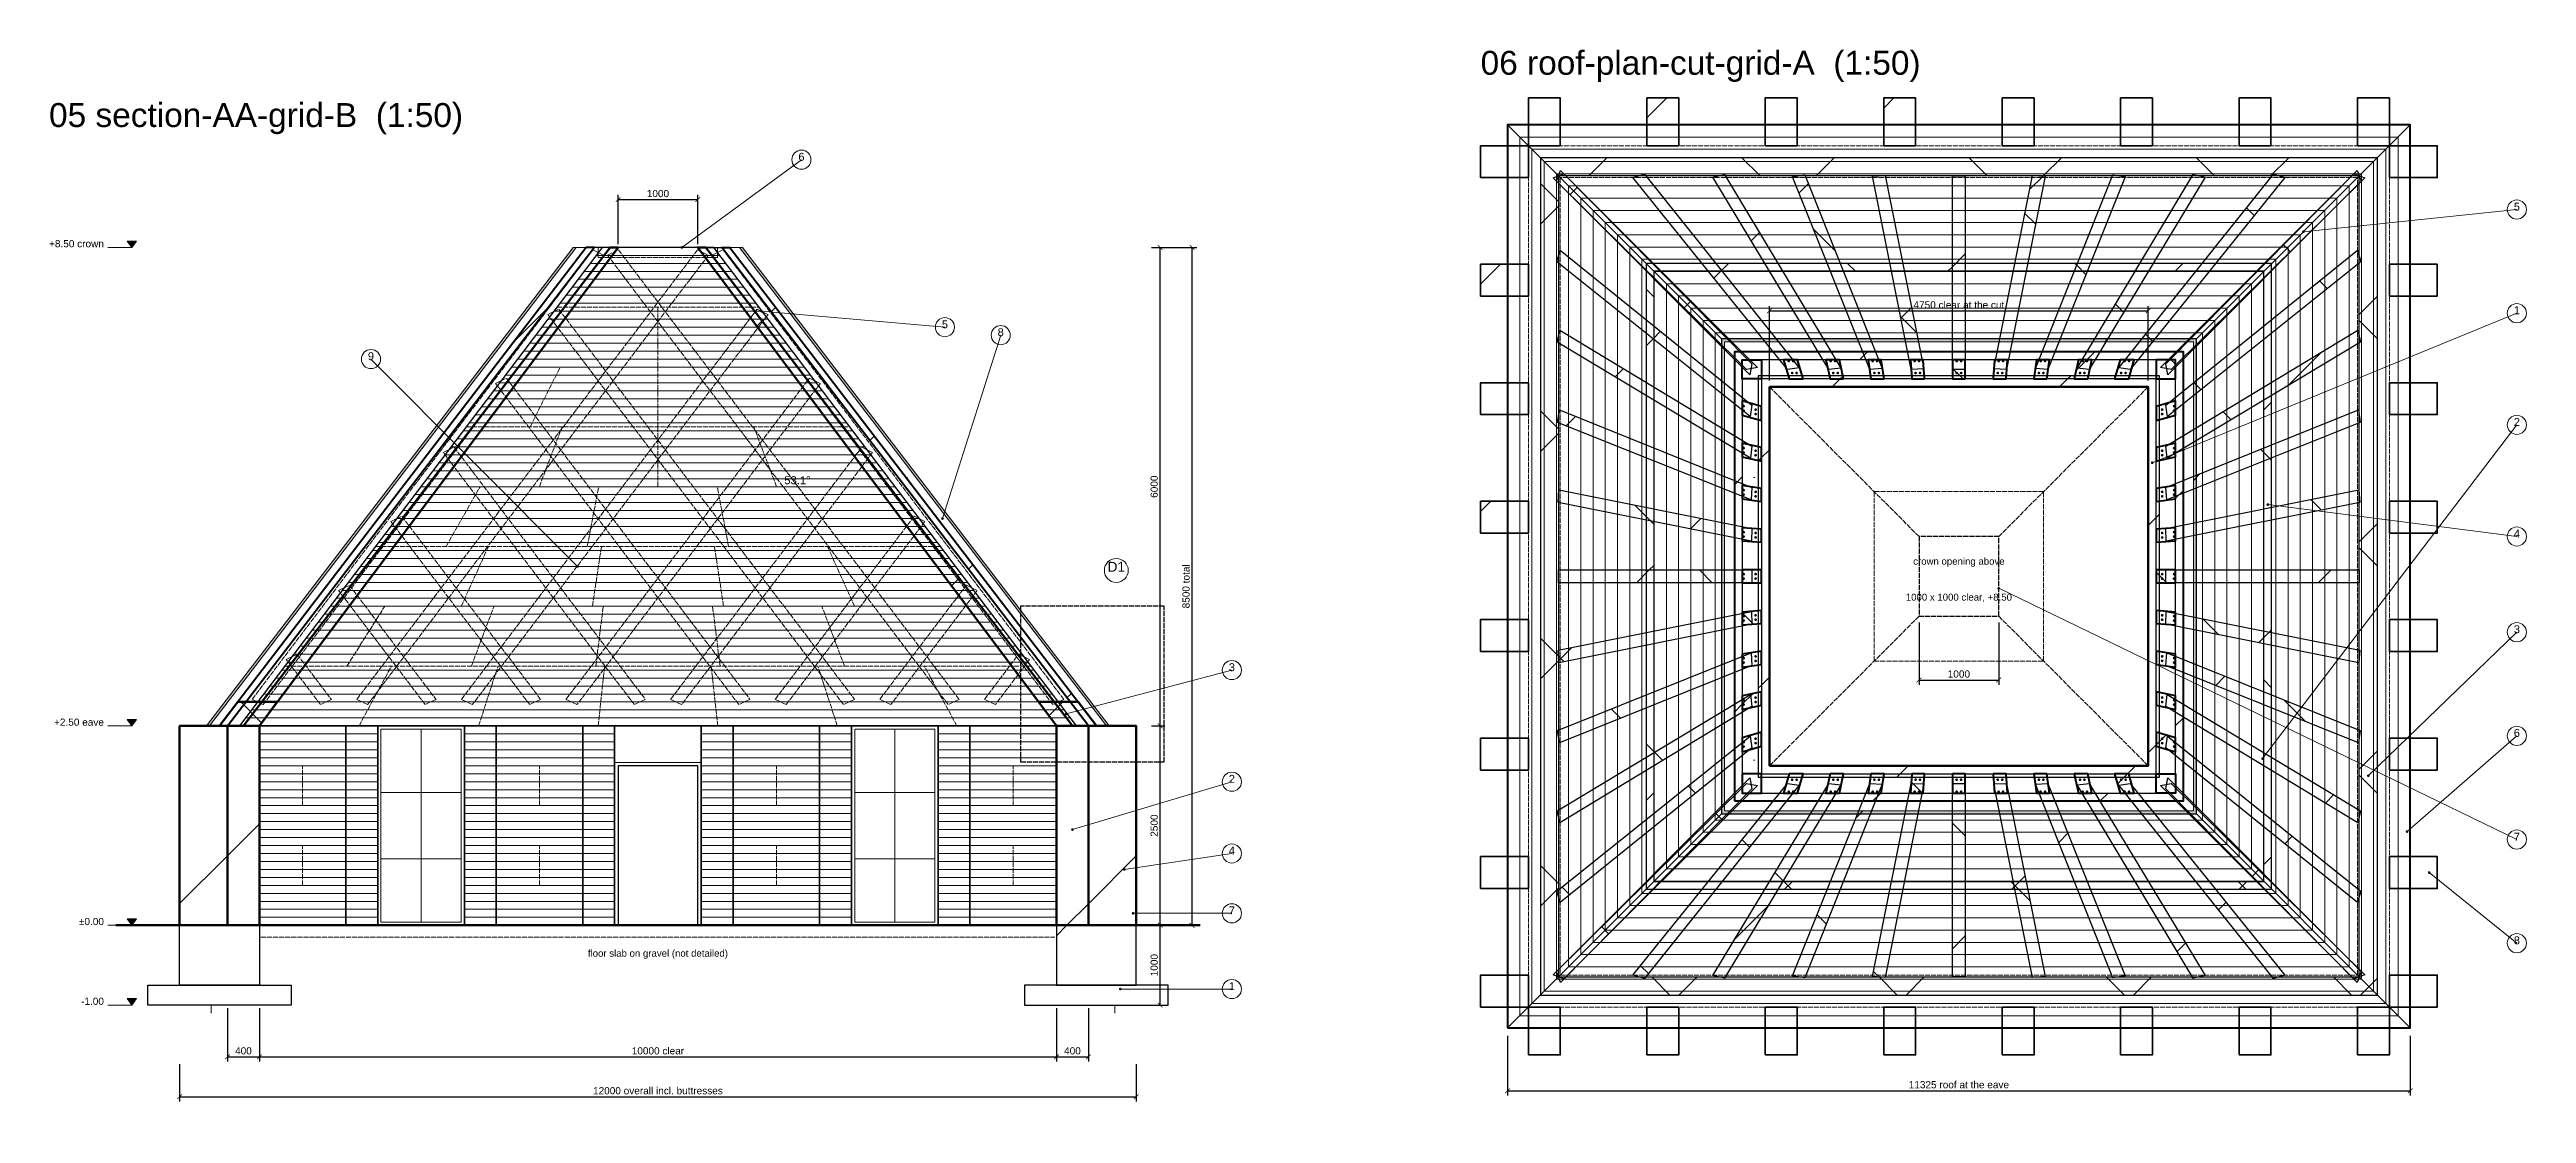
# Model space of a CAD drawing. Header units: millimetres. Extents: x 0 to 157867, y -2 to 14466.
# Drawn here: x 69415 to 100487, y -2 to 13339 of the extents above; entities that cross this region are included whole.
import ezdxf
from ezdxf.enums import TextEntityAlignment as Align

# ---------------------------------------------------------------- set-up
doc = ezdxf.new("R2010")
doc.units = ezdxf.units.MM
doc.linetypes.add('DASHED', pattern=[1.524, 1.27, -0.254])
for name, color, linetype, lineweight in [('ANNOTATION', 4, 'CONTINUOUS', 18), ('BACKGROUND', 9, 'CONTINUOUS', 13), ('CLADDING', 7, 'Continuous', 9), ('DIMS', 3, 'CONTINUOUS', 18), ('HATCH-CAST', 7, 'CONTINUOUS', 9), ('HATCH-EARTH', 8, 'CONTINUOUS', 9), ('HATCH-INSULATION', 7, 'Continuous', 9), ('HATCH-PRINTED', 7, 'CONTINUOUS', 9), ('HIDDEN-AXIS', 8, 'DASHED', 18), ('LINES', 7, 'CONTINUOUS', 25), ('OUTLINE-CUT', 7, 'CONTINUOUS', 50), ('OUTLINE-FINE', 7, 'CONTINUOUS', 25), ('PRINT-LAYERS', 7, 'CONTINUOUS', 9), ('SHEET-LABELS', 2, 'Continuous', 25), ('TEXT', 7, 'CONTINUOUS', 18)]:
    doc.layers.add(name, color=color, linetype=linetype, lineweight=lineweight)
doc.styles.get("Standard").update_dxf_attribs({"font": 'arial.ttf'})
doc.dimstyles.new('PYR-1-50', dxfattribs={"dimscale": 50, "dimtxt": 1.8, "dimasz": 1.2, "dimexe": 1.2, "dimexo": 0.8, "dimgap": 0.6, "dimtad": 1, "dimdec": 0, "dimtxsty": 'Standard', "dimblk": 'ARCHTICK', "dimcen": 2.5, "dimclrd": 3, "dimclre": 3, "dimclrt": 7, "dimazin": 3, "dimtfac": 1, "dimtmove": 0, "dimatfit": 3})
pattern_1 = [(45, (0, 0), (-1425.35, 1425.35), [])]
pattern_2 = [(0, (0, 0), (442.913, 885.827), [0, -885.827])]
pattern_3 = [(45, (0, 0), (-1425.35, 1425.35), []), (135, (0, 0), (-1425.35, -1425.35), [])]

msp = doc.modelspace()

# ---------------------------------------------------------------- texts
at = {"layer": 'ANNOTATION', "ltscale": 50}
for s, height, p in [('6', 99.4, (78846.9, 11914.7)), ('5', 99.4, (100366.9, 11289.9)), ('5', 99.4, (80646.9, 9814.7)), ('1', 99.4, (100366.9, 9989.9)), ('8', 99.4, (81346.9, 9714.7)), ('9', 99.4, (73446.9, 9414.7)), ('2', 99.4, (100366.9, 8589.9)), ('4', 99.4, (100366.9, 7189.9)), ('D1', 124.2, (82796.9, 6753.9)), ('3', 99.4, (100366.9, 5989.9)), ('3', 99.4, (84246.9, 5514.7)), ('6', 99.4, (100366.9, 4689.9)), ('2', 99.4, (84246.9, 4114.7)), ('7', 99.4, (100366.9, 3389.9)), ('4', 99.4, (84246.9, 3214.7)), ('7', 99.4, (84246.9, 2464.7)), ('8', 99.4, (100366.9, 2089.9)), ('1', 99.4, (84246.9, 1514.7))]:
    msp.add_text(s, height=height, dxfattribs=at).set_placement(p, align=Align.BOTTOM_CENTER)
for s, p in [('+8.50 crown', (70096.9, 10832.9)), ('+2.50 eave', (70096.9, 4832.9)), ('±0.00', (70096.9, 2332.9)), ('-1.00', (70096.9, 1332.9))]:
    msp.add_text(s, height=90, dxfattribs=at).set_placement(p, align=Align.BOTTOM_RIGHT)
at = {"layer": 'SHEET-LABELS'}
for s, p in [('06 roof-plan-cut-grid-A  (1:50)', (87366.9, 12933.1)), ('05 section-AA-grid-B  (1:50)', (69408.4, 12277.9))]:
    msp.add_text(s, height=300, dxfattribs=at).set_placement(p, align=Align.BOTTOM_LEFT)
at = {"layer": 'TEXT', "ltscale": 50}
for s, height, p in [('53.1°', 100.8, (78796.9, 7857.9)), ('crown opening above', 86.4, (93366.9, 6853.1)), ('1000 x 1000 clear, +8.50', 86.4, (93366.9, 6403.1)), ('floor slab on gravel (not detailed)', 86.4, (77046.9, 1937.9))]:
    msp.add_text(s, height=height, dxfattribs=at).set_placement(p, align=Align.BOTTOM_CENTER)

# ---------------------------------------------------------------- blocks, each defined once
blk = doc.blocks.new('_ARCHTICK')
at = {"color": 0, "linetype": 'BYBLOCK', "const_width": 0.15}
blk.add_lwpolyline([(-0.5, -0.5), (0.5, 0.5)], dxfattribs=at)

# ---------------------------------------------------------------- dimensions: what is measured, and where the dimension line sits
at = {"layer": 'DIMS'}
for base, p1, p2 in [((76546.9, 11457.9), (76546.9, 10857.9), (77546.9, 10857.9)), ((92866.9, 5433.1), (92866.9, 6193.1), (93866.9, 6193.1)), ((71646.9, 707.9), (71646.9, 1357.9), (72046.9, 1357.9)), ((82046.9, 707.9), (82046.9, 1357.9), (82446.9, 1357.9))]:
    msp.add_linear_dim(base=base, p1=p1, p2=p2, dimstyle='PYR-1-50', dxfattribs=at).render()
for base, p1, p2 in [((83346.9, 4857.9), (83196.9, 4857.9), (83196.9, 10857.9)), ((83346.9, 2357.9), (83196.9, 2357.9), (83196.9, 4857.9)), ((83346.9, 1357.9), (83196.9, 1357.9), (83196.9, 2357.9))]:
    msp.add_linear_dim(base=base, p1=p1, p2=p2, angle=90, dimstyle='PYR-1-50', dxfattribs=at).render()
msp.add_linear_dim(base=(83746.9, 2357.9), p1=(83196.9, 2357.9), p2=(83196.9, 10857.9), angle=90, text='<> total', dimstyle='PYR-1-50', dxfattribs=at).render()
for base, p1, p2, text in [((90991.9, 10062.3), (90991.9, 9148.1), (95741.9, 9148.1), '<> clear at the cut'), ((72046.9, 707.9), (72046.9, 1357.9), (82046.9, 1357.9), '<> clear'), ((87704.4, 283.1), (87704.4, 1010.6), (99029.4, 1010.6), '<> roof at the eave'), ((71046.9, 207.9), (71046.9, 657.9), (83046.9, 657.9), '<> overall incl. buttresses')]:
    msp.add_linear_dim(base=base, p1=p1, p2=p2, text=text, dimstyle='PYR-1-50', dxfattribs=at).render()

# ---------------------------------------------------------------- hatches: boundary and pattern name
at = {"layer": 'ANNOTATION', "ltscale": 50}
h = msp.add_hatch(color=7, dxfattribs=at)
h.dxf.hatch_style = 1
h.paths.add_polyline_path([(70446.9, 10857.9), (70506.9, 10937.9), (70386.9, 10937.9)])
h = msp.add_hatch(color=7, dxfattribs=at)
h.dxf.hatch_style = 1
edge = h.paths.add_edge_path()
edge.add_arc((77346.9, 10857.9), 17.5, 0, 360)
h = msp.add_hatch(color=7, dxfattribs=at)
h.dxf.hatch_style = 1
edge = h.paths.add_edge_path()
edge.add_arc((97687.7, 11053.9), 17.5, 0, 360)
h = msp.add_hatch(color=7, dxfattribs=at)
h.dxf.hatch_style = 1
edge = h.paths.add_edge_path()
edge.add_arc((78346.9, 10057.9), 17.5, 0, 360)
h = msp.add_hatch(color=7, dxfattribs=at)
h.dxf.hatch_style = 1
edge = h.paths.add_edge_path()
edge.add_arc((95791.9, 8158.1), 17.5, 0, 360)
h = msp.add_hatch(color=7, dxfattribs=at)
h.dxf.hatch_style = 1
edge = h.paths.add_edge_path()
edge.add_arc((80616.1, 7457.9), 17.5, 0, 360)
h = msp.add_hatch(color=7, dxfattribs=at)
h.dxf.hatch_style = 1
edge = h.paths.add_edge_path()
edge.add_arc((97241.9, 7633.1), 17.5, 0, 360)
h = msp.add_hatch(color=7, dxfattribs=at)
h.dxf.hatch_style = 1
edge = h.paths.add_edge_path()
edge.add_arc((76038.9, 6857.9), 17.5, 0, 360)
h = msp.add_hatch(color=7, dxfattribs=at)
h.dxf.hatch_style = 1
edge = h.paths.add_edge_path()
edge.add_arc((93866.9, 6583.1), 17.5, 0, 360)
h = msp.add_hatch(color=7, dxfattribs=at)
h.dxf.hatch_style = 1
edge = h.paths.add_edge_path()
edge.add_arc((82166.9, 5007.9), 17.5, 0, 360)
h = msp.add_hatch(color=7, dxfattribs=at)
h.dxf.hatch_style = 1
h.paths.add_polyline_path([(70446.9, 4857.9), (70506.9, 4937.9), (70386.9, 4937.9)])
h = msp.add_hatch(color=7, dxfattribs=at)
h.dxf.hatch_style = 1
edge = h.paths.add_edge_path()
edge.add_arc((97176.1, 4447.6), 17.5, 0, 360)
h = msp.add_hatch(color=7, dxfattribs=at)
h.dxf.hatch_style = 1
edge = h.paths.add_edge_path()
edge.add_arc((98503.1, 4233.1), 17.5, 0, 360)
h = msp.add_hatch(color=7, dxfattribs=at)
h.dxf.hatch_style = 1
edge = h.paths.add_edge_path()
edge.add_arc((82246.9, 3557.9), 17.5, 0, 360)
h = msp.add_hatch(color=7, dxfattribs=at)
h.dxf.hatch_style = 1
edge = h.paths.add_edge_path()
edge.add_arc((98989.4, 3533.1), 17.5, 0, 360)
h = msp.add_hatch(color=7, dxfattribs=at)
h.dxf.hatch_style = 1
edge = h.paths.add_edge_path()
edge.add_arc((82896.9, 3057.9), 17.5, 0, 360)
h = msp.add_hatch(color=7, dxfattribs=at)
h.dxf.hatch_style = 1
edge = h.paths.add_edge_path()
edge.add_arc((99266.9, 3018.8), 17.5, 0, 360)
h = msp.add_hatch(color=7, dxfattribs=at)
h.dxf.hatch_style = 1
edge = h.paths.add_edge_path()
edge.add_arc((83006.9, 2507.9), 17.5, 0, 360)
h = msp.add_hatch(color=7, dxfattribs=at)
h.dxf.hatch_style = 1
h.paths.add_polyline_path([(70446.9, 2357.9), (70506.9, 2437.9), (70386.9, 2437.9)])
h = msp.add_hatch(color=7, dxfattribs=at)
h.dxf.hatch_style = 1
edge = h.paths.add_edge_path()
edge.add_arc((82846.9, 1557.9), 17.5, 0, 360)
h = msp.add_hatch(color=7, dxfattribs=at)
h.dxf.hatch_style = 1
h.paths.add_polyline_path([(70446.9, 1357.9), (70506.9, 1437.9), (70386.9, 1437.9)])
at = {"layer": 'CLADDING', "ltscale": 50}
h = msp.add_hatch(color=7, dxfattribs=at)
h.dxf.hatch_style = 1
h.paths.add_polyline_path([(71421.9, 4857.9), (71384.4, 4857.9), (75984.4, 10857.9), (76021.9, 10857.9)])
h = msp.add_hatch(color=7, dxfattribs=at)
h.dxf.hatch_style = 1
h.paths.add_polyline_path([(82709.4, 4857.9), (82671.9, 4857.9), (78071.9, 10857.9), (78109.4, 10857.9)])
h = msp.add_hatch(color=7, dxfattribs=at)
h.dxf.hatch_style = 1
h.paths.add_polyline_path([(96346.1, 9712.3), (96346.1, 3753.9), (90387.7, 3753.9), (90387.7, 9712.3)])
h.paths.add_polyline_path([(96308.6, 9674.8), (90425.2, 9674.8), (90425.2, 3791.4), (96308.6, 3791.4)])
at = {"layer": 'HATCH-CAST', "ltscale": 50}
h = msp.add_hatch(dxfattribs=at)
h.set_pattern_fill('ANSI37', scale=25.19685)
h.set_pattern_definition(pattern_3)
h.paths.add_polyline_path([(98616.9, 1483.1), (88116.9, 1483.1), (88116.9, 11983.1), (98616.9, 11983.1)])
h.paths.add_polyline_path([(88319.4, 11687.1), (88344.4, 11662.1), (88344.4, 10751.1), (88323.4, 10679.1), (88344.4, 10662.2), (88344.4, 9746.6), (88327.9, 9671.4), (88344.4, 9661.5), (88344.4, 8742.1), (88333, 8664.3), (88344.4, 8659.8), (88344.4, 7737.6), (88338.6, 7658.2), (88344.4, 7657), (88344.4, 6813.1), (88344.4, 6653.1), (88344.4, 5809.2), (88338.6, 5808), (88344.4, 5728.6), (88344.4, 4806.4), (88333, 4801.9), (88344.4, 4724.1), (88344.4, 3804.7), (88327.9, 3794.8), (88344.4, 3719.6), (88344.4, 2803.9), (88323.4, 2787.1), (88344.4, 2715.1), (88344.4, 1804.1), (88319.4, 1779.1), (88319.5, 1778.7), (88275.9, 1735.6), (88344.4, 1710.6), (88369.4, 1642.1), (88412.5, 1685.7), (88412.9, 1685.6), (88437.9, 1710.6), (89348.9, 1710.6), (89420.9, 1689.6), (89437.7, 1710.6), (90353.4, 1710.6), (90428.6, 1694.1), (90438.5, 1710.6), (91357.9, 1710.6), (91435.7, 1699.2), (91440.2, 1710.6), (92362.4, 1710.6), (92441.8, 1704.8), (92443, 1710.6), (93286.9, 1710.6), (93446.9, 1710.6), (94290.8, 1710.6), (94292, 1704.8), (94371.4, 1710.6), (95293.6, 1710.6), (95298.1, 1699.2), (95375.9, 1710.6), (96295.3, 1710.6), (96305.2, 1694.1), (96380.4, 1710.6), (97296, 1710.6), (97312.9, 1689.6), (97384.9, 1710.6), (98295.9, 1710.6), (98320.9, 1685.6), (98321.2, 1685.7), (98364.4, 1642.1), (98389.4, 1710.6), (98457.9, 1735.6), (98414.3, 1778.7), (98414.4, 1779.1), (98389.4, 1804.1), (98389.4, 2715.1), (98410.4, 2787.1), (98389.4, 2803.9), (98389.4, 3719.6), (98405.9, 3794.8), (98389.4, 3804.7), (98389.4, 4724.1), (98400.7, 4801.9), (98389.4, 4806.4), (98389.4, 5728.6), (98395.2, 5808), (98389.4, 5809.2), (98389.4, 6653.1), (98389.4, 6813.1), (98389.4, 7657), (98395.2, 7658.2), (98389.4, 7737.6), (98389.4, 8659.8), (98400.7, 8664.3), (98389.4, 8742.1), (98389.4, 9661.5), (98405.9, 9671.4), (98389.4, 9746.6), (98389.4, 10662.2), (98410.4, 10679.1), (98389.4, 10751.1), (98389.4, 11662.1), (98414.4, 11687.1), (98414.3, 11687.5), (98457.9, 11730.6), (98389.4, 11755.6), (98364.4, 11824.1), (98321.2, 11780.5), (98320.9, 11780.6), (98295.9, 11755.6), (97384.9, 11755.6), (97312.9, 11776.6), (97296, 11755.6), (96380.4, 11755.6), (96305.2, 11772.1), (96295.3, 11755.6), (95375.9, 11755.6), (95298.1, 11766.9), (95293.6, 11755.6), (94371.4, 11755.6), (94292, 11761.4), (94290.8, 11755.6), (93446.9, 11755.6), (93286.9, 11755.6), (92443, 11755.6), (92441.8, 11761.4), (92362.4, 11755.6), (91440.2, 11755.6), (91435.7, 11766.9), (91357.9, 11755.6), (90438.5, 11755.6), (90428.6, 11772.1), (90353.4, 11755.6), (89437.7, 11755.6), (89420.9, 11776.6), (89348.9, 11755.6), (88437.9, 11755.6), (88412.9, 11780.6), (88412.5, 11780.5), (88369.4, 11824.1), (88344.4, 11755.6), (88275.9, 11730.6), (88319.5, 11687.5)])
h = msp.add_hatch(dxfattribs=at)
h.set_pattern_fill('ANSI37', scale=25.19685)
h.set_pattern_definition(pattern_3)
h.paths.add_polyline_path([(88344.4, 11755.6), (88369.4, 11824.1), (88412.5, 11780.5)])
h = msp.add_hatch(dxfattribs=at)
h.set_pattern_fill('ANSI37', scale=25.19685)
h.set_pattern_definition(pattern_3)
h.paths.add_polyline_path([(96237.2, 9674.8), (98364.4, 11824.1), (98414.4, 11687.1), (96308.6, 9581.3), (96308.6, 9674.8)])
h = msp.add_hatch(dxfattribs=at)
h.set_pattern_fill('ANSI37', scale=25.19685)
h.set_pattern_definition(pattern_3)
h.paths.add_polyline_path([(90425.2, 9603.4), (88275.9, 11730.6), (88412.9, 11780.6), (90518.7, 9674.8), (90425.2, 9674.8)])
h = msp.add_hatch(dxfattribs=at)
h.set_pattern_fill('ANSI37', scale=25.19685)
h.set_pattern_definition(pattern_3)
h.paths.add_polyline_path([(90425.2, 9603.4), (90425.2, 9581.3), (88319.4, 11687.1), (88319.5, 11687.5)])
h = msp.add_hatch(dxfattribs=at)
h.set_pattern_fill('ANSI37', scale=25.19685)
h.set_pattern_definition(pattern_3)
h.paths.add_polyline_path([(89276.9, 11734.6), (89420.9, 11776.6), (91102.4, 9674.8), (90939.1, 9674.8)])
h = msp.add_hatch(dxfattribs=at)
h.set_pattern_fill('ANSI37', scale=25.19685)
h.set_pattern_definition(pattern_3)
h.paths.add_polyline_path([(90278.2, 11739.1), (90428.6, 11772.1), (91687, 9674.8), (91525.3, 9674.8)])
h = msp.add_hatch(dxfattribs=at)
h.set_pattern_fill('ANSI37', scale=25.19685)
h.set_pattern_definition(pattern_3)
h.paths.add_polyline_path([(91280.1, 11744.2), (91435.7, 11766.9), (92272.5, 9674.8), (92111.8, 9674.8)])
h = msp.add_hatch(dxfattribs=at)
h.set_pattern_fill('ANSI37', scale=25.19685)
h.set_pattern_definition(pattern_3)
h.paths.add_polyline_path([(92283, 11749.8), (92441.8, 11761.4), (92859.1, 9674.8), (92699, 9674.8)])
h = msp.add_hatch(dxfattribs=at)
h.set_pattern_fill('ANSI37', scale=25.19685)
h.set_pattern_definition(pattern_3)
h.paths.add_polyline_path([(93286.9, 11755.6), (93446.9, 11755.6), (93446.9, 9674.8), (93286.9, 9674.8)])
h = msp.add_hatch(dxfattribs=at)
h.set_pattern_fill('ANSI37', scale=25.19685)
h.set_pattern_definition(pattern_3)
h.paths.add_polyline_path([(94292, 11761.4), (94450.8, 11749.8), (94034.8, 9674.8), (93874.6, 9674.8)])
h = msp.add_hatch(dxfattribs=at)
h.set_pattern_fill('ANSI37', scale=25.19685)
h.set_pattern_definition(pattern_3)
h.paths.add_polyline_path([(95298.1, 11766.9), (95453.7, 11744.2), (94622, 9674.8), (94461.3, 9674.8)])
h = msp.add_hatch(dxfattribs=at)
h.set_pattern_fill('ANSI37', scale=25.19685)
h.set_pattern_definition(pattern_3)
h.paths.add_polyline_path([(96305.2, 11772.1), (96455.6, 11739.1), (95208.5, 9674.8), (95046.8, 9674.8)])
h = msp.add_hatch(dxfattribs=at)
h.set_pattern_fill('ANSI37', scale=25.19685)
h.set_pattern_definition(pattern_3)
h.paths.add_polyline_path([(97312.9, 11776.6), (97456.9, 11734.6), (95794.7, 9674.8), (95631.4, 9674.8)])
h = msp.add_hatch(dxfattribs=at)
h.set_pattern_fill('ANSI37', scale=25.19685)
h.set_pattern_definition(pattern_3)
h.paths.add_polyline_path([(98321.2, 11780.5), (96237.2, 9674.8), (96215.1, 9674.8), (98320.9, 11780.6)])
h = msp.add_hatch(dxfattribs=at)
h.set_pattern_fill('ANSI37', scale=25.19685)
h.set_pattern_definition(pattern_3)
h.paths.add_polyline_path([(98389.4, 11755.6), (98457.9, 11730.6), (98414.3, 11687.5)])
h = msp.add_hatch(dxfattribs=at)
h.set_pattern_fill('ANSI37', scale=25.19685)
h.set_pattern_definition(pattern_3)
h.paths.add_polyline_path([(90425.2, 9160.9), (90425.2, 8997.6), (88323.4, 10679.1), (88365.4, 10823.1)])
h = msp.add_hatch(dxfattribs=at)
h.set_pattern_fill('ANSI37', scale=25.19685)
h.set_pattern_definition(pattern_3)
h.paths.add_polyline_path([(90225.1, 10559.6), (89633.9, 10559.6), (89536.8, 10656.6), (90146.7, 10656.6)])
h = msp.add_hatch(dxfattribs=at)
h.set_pattern_fill('ANSI37', scale=25.19685)
h.set_pattern_definition(pattern_3)
h.paths.add_polyline_path([(90990.8, 10559.6), (90394.6, 10559.6), (90316.9, 10656.6), (90932.1, 10656.6)])
h = msp.add_hatch(dxfattribs=at)
h.set_pattern_fill('ANSI37', scale=25.19685)
h.set_pattern_definition(pattern_3)
h.paths.add_polyline_path([(91756.2, 10559.6), (91156.1, 10559.6), (91097.9, 10656.6), (91717.2, 10656.6)])
h = msp.add_hatch(dxfattribs=at)
h.set_pattern_fill('ANSI37', scale=25.19685)
h.set_pattern_definition(pattern_3)
h.paths.add_polyline_path([(92521.6, 10559.6), (91918.6, 10559.6), (91879.8, 10656.6), (92502.1, 10656.6)])
h = msp.add_hatch(dxfattribs=at)
h.set_pattern_fill('ANSI37', scale=25.19685)
h.set_pattern_definition(pattern_3)
h.paths.add_polyline_path([(93286.9, 10559.6), (92682.2, 10559.6), (92662.8, 10656.6), (93286.9, 10656.6)])
h = msp.add_hatch(dxfattribs=at)
h.set_pattern_fill('ANSI37', scale=25.19685)
h.set_pattern_definition(pattern_3)
h.paths.add_polyline_path([(94051.6, 10559.6), (93446.9, 10559.6), (93446.9, 10656.6), (94071, 10656.6)])
h = msp.add_hatch(dxfattribs=at)
h.set_pattern_fill('ANSI37', scale=25.19685)
h.set_pattern_definition(pattern_3)
h.paths.add_polyline_path([(94815.2, 10559.6), (94212.2, 10559.6), (94231.7, 10656.6), (94854, 10656.6)])
h = msp.add_hatch(dxfattribs=at)
h.set_pattern_fill('ANSI37', scale=25.19685)
h.set_pattern_definition(pattern_3)
h.paths.add_polyline_path([(95577.7, 10559.6), (94977.6, 10559.6), (95016.6, 10656.6), (95635.9, 10656.6)])
h = msp.add_hatch(dxfattribs=at)
h.set_pattern_fill('ANSI37', scale=25.19685)
h.set_pattern_definition(pattern_3)
h.paths.add_polyline_path([(96339.2, 10559.6), (95743, 10559.6), (95801.7, 10656.6), (96416.9, 10656.6)])
h = msp.add_hatch(dxfattribs=at)
h.set_pattern_fill('ANSI37', scale=25.19685)
h.set_pattern_definition(pattern_3)
h.paths.add_polyline_path([(98368.4, 10823.1), (98410.4, 10679.1), (96308.6, 8997.6), (96308.6, 9160.9)])
h = msp.add_hatch(dxfattribs=at)
h.set_pattern_fill('ANSI37', scale=25.19685)
h.set_pattern_definition(pattern_3)
h.paths.add_polyline_path([(97099.9, 10559.6), (96508.7, 10559.6), (96587, 10656.6), (97197, 10656.6)])
h = msp.add_hatch(dxfattribs=at)
h.set_pattern_fill('ANSI37', scale=25.19685)
h.set_pattern_definition(pattern_3)
h.paths.add_polyline_path([(89540.4, 10466.1), (89540.4, 9874.9), (89443.4, 9953.2), (89443.4, 10563.2)])
h = msp.add_hatch(dxfattribs=at)
h.set_pattern_fill('ANSI37', scale=25.19685)
h.set_pattern_definition(pattern_3)
h.paths.add_polyline_path([(97290.4, 9953.2), (97193.4, 9874.9), (97193.4, 10466.1), (97290.4, 10563.2)])
h = msp.add_hatch(dxfattribs=at)
h.set_pattern_fill('ANSI37', scale=25.19685)
h.set_pattern_definition(pattern_3)
h.paths.add_polyline_path([(90425.2, 8574.7), (90425.2, 8413), (88327.9, 9671.4), (88360.9, 9821.8)])
h = msp.add_hatch(dxfattribs=at)
h.set_pattern_fill('ANSI37', scale=25.19685)
h.set_pattern_definition(pattern_3)
h.paths.add_polyline_path([(89540.4, 9705.4), (89540.4, 9109.2), (89443.4, 9167.9), (89443.4, 9783.1)])
h = msp.add_hatch(dxfattribs=at)
h.set_pattern_fill('ANSI37', scale=25.19685)
h.set_pattern_definition(pattern_3)
h.paths.add_polyline_path([(98372.9, 9821.8), (98405.9, 9671.4), (96308.6, 8413), (96308.6, 8574.7)])
h = msp.add_hatch(dxfattribs=at)
h.set_pattern_fill('ANSI37', scale=25.19685)
h.set_pattern_definition(pattern_3)
h.paths.add_polyline_path([(97290.4, 9167.9), (97193.4, 9109.2), (97193.4, 9705.4), (97290.4, 9783.1)])
h = msp.add_hatch(dxfattribs=at)
h.set_pattern_fill('ANSI37', scale=25.19685)
h.set_pattern_definition(pattern_3)
h.paths.add_polyline_path([(90650.2, 9449.8), (90891.9, 9449.8), (90891.9, 9208.1), (90650.2, 9208.1)])
h = msp.add_hatch(dxfattribs=at)
h.set_pattern_fill('ANSI37', scale=25.19685)
h.set_pattern_definition(pattern_3)
h.paths.add_polyline_path([(91236.4, 9208.1), (91166.3, 9449.8), (91344, 9449.8), (91414.1, 9208.1)])
h = msp.add_hatch(dxfattribs=at)
h.set_pattern_fill('ANSI37', scale=25.19685)
h.set_pattern_definition(pattern_3)
h.paths.add_polyline_path([(91698, 9449.8), (91868.2, 9449.8), (91920.8, 9208.1), (91750.6, 9208.1)])
h = msp.add_hatch(dxfattribs=at)
h.set_pattern_fill('ANSI37', scale=25.19685)
h.set_pattern_definition(pattern_3)
h.paths.add_polyline_path([(92393.3, 9449.8), (92428.4, 9208.1), (92263.8, 9208.1), (92228.7, 9449.8)])
h = msp.add_hatch(dxfattribs=at)
h.set_pattern_fill('ANSI37', scale=25.19685)
h.set_pattern_definition(pattern_3)
h.paths.add_polyline_path([(92937.1, 9208.1), (92775.9, 9208.1), (92758.4, 9449.8), (92919.5, 9449.8)])
h = msp.add_hatch(dxfattribs=at)
h.set_pattern_fill('ANSI37', scale=25.19685)
h.set_pattern_definition(pattern_3)
h.paths.add_polyline_path([(93286.9, 9208.1), (93286.9, 9449.8), (93446.9, 9449.8), (93446.9, 9208.1)])
h = msp.add_hatch(dxfattribs=at)
h.set_pattern_fill('ANSI37', scale=25.19685)
h.set_pattern_definition(pattern_3)
h.paths.add_polyline_path([(93814.2, 9449.8), (93975.4, 9449.8), (93957.9, 9208.1), (93796.7, 9208.1)])
h = msp.add_hatch(dxfattribs=at)
h.set_pattern_fill('ANSI37', scale=25.19685)
h.set_pattern_definition(pattern_3)
h.paths.add_polyline_path([(94505, 9449.8), (94470, 9208.1), (94305.4, 9208.1), (94340.4, 9449.8)])
h = msp.add_hatch(dxfattribs=at)
h.set_pattern_fill('ANSI37', scale=25.19685)
h.set_pattern_definition(pattern_3)
h.paths.add_polyline_path([(94983.2, 9208.1), (94813, 9208.1), (94865.6, 9449.8), (95035.8, 9449.8)])
h = msp.add_hatch(dxfattribs=at)
h.set_pattern_fill('ANSI37', scale=25.19685)
h.set_pattern_definition(pattern_3)
h.paths.add_polyline_path([(95319.7, 9208.1), (95389.7, 9449.8), (95567.5, 9449.8), (95497.4, 9208.1)])
h = msp.add_hatch(dxfattribs=at)
h.set_pattern_fill('ANSI37', scale=25.19685)
h.set_pattern_definition(pattern_3)
h.paths.add_polyline_path([(95841.9, 9208.1), (96083.6, 9208.1), (96083.6, 9449.8), (95841.9, 9449.8)])
h = msp.add_hatch(dxfattribs=at)
h.set_pattern_fill('ANSI37', scale=25.19685)
h.set_pattern_definition(pattern_3)
h.paths.add_polyline_path([(90425.2, 7988.2), (90425.2, 7827.5), (88333, 8664.3), (88355.7, 8819.9)])
h = msp.add_hatch(dxfattribs=at)
h.set_pattern_fill('ANSI37', scale=25.19685)
h.set_pattern_definition(pattern_3)
h.paths.add_polyline_path([(89540.4, 8943.9), (89540.4, 8343.8), (89443.4, 8382.8), (89443.4, 9002.1)])
h = msp.add_hatch(dxfattribs=at)
h.set_pattern_fill('ANSI37', scale=25.19685)
h.set_pattern_definition(pattern_3)
h.paths.add_polyline_path([(90891.9, 8863.6), (90891.9, 8685.9), (90650.2, 8755.9), (90650.2, 8933.7)])
h = msp.add_hatch(dxfattribs=at)
h.set_pattern_fill('ANSI37', scale=25.19685)
h.set_pattern_definition(pattern_3)
h.paths.add_polyline_path([(96083.6, 8933.7), (96083.6, 8755.9), (95841.9, 8685.9), (95841.9, 8863.6)])
h = msp.add_hatch(dxfattribs=at)
h.set_pattern_fill('ANSI37', scale=25.19685)
h.set_pattern_definition(pattern_3)
h.paths.add_polyline_path([(98378, 8819.9), (98400.7, 8664.3), (96308.6, 7827.5), (96308.6, 7988.2)])
h = msp.add_hatch(dxfattribs=at)
h.set_pattern_fill('ANSI37', scale=25.19685)
h.set_pattern_definition(pattern_3)
h.paths.add_polyline_path([(97290.4, 8382.8), (97193.4, 8343.8), (97193.4, 8943.9), (97290.4, 9002.1)])
h = msp.add_hatch(dxfattribs=at)
h.set_pattern_fill('ANSI37', scale=25.19685)
h.set_pattern_definition(pattern_3)
h.paths.add_polyline_path([(90650.2, 8402), (90891.9, 8349.4), (90891.9, 8179.2), (90650.2, 8231.8)])
h = msp.add_hatch(dxfattribs=at)
h.set_pattern_fill('ANSI37', scale=25.19685)
h.set_pattern_definition(pattern_3)
h.paths.add_polyline_path([(96083.6, 8231.8), (95841.9, 8179.2), (95841.9, 8349.4), (96083.6, 8402)])
h = msp.add_hatch(dxfattribs=at)
h.set_pattern_fill('ANSI37', scale=25.19685)
h.set_pattern_definition(pattern_3)
h.paths.add_polyline_path([(89540.4, 8181.4), (89540.4, 7578.4), (89443.4, 7597.9), (89443.4, 8220.2)])
h = msp.add_hatch(dxfattribs=at)
h.set_pattern_fill('ANSI37', scale=25.19685)
h.set_pattern_definition(pattern_3)
h.paths.add_polyline_path([(97290.4, 7597.9), (97193.4, 7578.4), (97193.4, 8181.4), (97290.4, 8220.2)])
h = msp.add_hatch(dxfattribs=at)
h.set_pattern_fill('ANSI37', scale=25.19685)
h.set_pattern_definition(pattern_3)
h.paths.add_polyline_path([(90425.2, 7401), (90425.2, 7240.8), (88338.6, 7658.2), (88350.2, 7817)])
h = msp.add_hatch(dxfattribs=at)
h.set_pattern_fill('ANSI37', scale=25.19685)
h.set_pattern_definition(pattern_3)
h.paths.add_polyline_path([(90650.2, 7706.6), (90650.2, 7871.3), (90891.9, 7836.2), (90891.9, 7671.6)])
h = msp.add_hatch(dxfattribs=at)
h.set_pattern_fill('ANSI37', scale=25.19685)
h.set_pattern_definition(pattern_3)
h.paths.add_polyline_path([(95841.9, 7671.6), (95841.9, 7836.2), (96083.6, 7871.3), (96083.6, 7706.6)])
h = msp.add_hatch(dxfattribs=at)
h.set_pattern_fill('ANSI37', scale=25.19685)
h.set_pattern_definition(pattern_3)
h.paths.add_polyline_path([(98383.6, 7817), (98395.2, 7658.2), (96308.6, 7240.8), (96308.6, 7401)])
h = msp.add_hatch(dxfattribs=at)
h.set_pattern_fill('ANSI37', scale=25.19685)
h.set_pattern_definition(pattern_3)
h.paths.add_polyline_path([(89540.4, 7417.8), (89540.4, 6813.1), (89443.4, 6813.1), (89443.4, 7437.2)])
h = msp.add_hatch(dxfattribs=at)
h.set_pattern_fill('ANSI37', scale=25.19685)
h.set_pattern_definition(pattern_3)
h.paths.add_polyline_path([(90891.9, 7162.9), (90650.2, 7180.4), (90650.2, 7341.6), (90891.9, 7324.1)])
h = msp.add_hatch(dxfattribs=at)
h.set_pattern_fill('ANSI37', scale=25.19685)
h.set_pattern_definition(pattern_3)
h.paths.add_polyline_path([(95841.9, 7324.1), (96083.6, 7341.6), (96083.6, 7180.4), (95841.9, 7162.9)])
h = msp.add_hatch(dxfattribs=at)
h.set_pattern_fill('ANSI37', scale=25.19685)
h.set_pattern_definition(pattern_3)
h.paths.add_polyline_path([(97290.4, 6813.1), (97193.4, 6813.1), (97193.4, 7417.8), (97290.4, 7437.2)])
h = msp.add_hatch(dxfattribs=at)
h.set_pattern_fill('ANSI37', scale=25.19685)
h.set_pattern_definition(pattern_3)
h.paths.add_polyline_path([(90425.2, 6813.1), (90425.2, 6653.1), (88344.4, 6653.1), (88344.4, 6813.1)])
h = msp.add_hatch(dxfattribs=at)
h.set_pattern_fill('ANSI37', scale=25.19685)
h.set_pattern_definition(pattern_3)
h.paths.add_polyline_path([(89540.4, 6653.1), (89540.4, 6048.4), (89443.4, 6029), (89443.4, 6653.1)])
h = msp.add_hatch(dxfattribs=at)
h.set_pattern_fill('ANSI37', scale=25.19685)
h.set_pattern_definition(pattern_3)
h.paths.add_polyline_path([(90891.9, 6813.1), (90891.9, 6653.1), (90650.2, 6653.1), (90650.2, 6813.1)])
h = msp.add_hatch(dxfattribs=at)
h.set_pattern_fill('ANSI37', scale=25.19685)
h.set_pattern_definition(pattern_3)
h.paths.add_polyline_path([(96083.6, 6813.1), (96083.6, 6653.1), (95841.9, 6653.1), (95841.9, 6813.1)])
h = msp.add_hatch(dxfattribs=at)
h.set_pattern_fill('ANSI37', scale=25.19685)
h.set_pattern_definition(pattern_3)
h.paths.add_polyline_path([(98389.4, 6813.1), (98389.4, 6653.1), (96308.6, 6653.1), (96308.6, 6813.1)])
h = msp.add_hatch(dxfattribs=at)
h.set_pattern_fill('ANSI37', scale=25.19685)
h.set_pattern_definition(pattern_3)
h.paths.add_polyline_path([(97290.4, 6029), (97193.4, 6048.4), (97193.4, 6653.1), (97290.4, 6653.1)])
h = msp.add_hatch(dxfattribs=at)
h.set_pattern_fill('ANSI37', scale=25.19685)
h.set_pattern_definition(pattern_3)
h.paths.add_polyline_path([(90425.2, 6225.3), (90425.2, 6065.2), (88350.2, 5649.2), (88338.6, 5808)])
h = msp.add_hatch(dxfattribs=at)
h.set_pattern_fill('ANSI37', scale=25.19685)
h.set_pattern_definition(pattern_3)
h.paths.add_polyline_path([(90650.2, 6285.7), (90891.9, 6303.3), (90891.9, 6142.1), (90650.2, 6124.6)])
h = msp.add_hatch(dxfattribs=at)
h.set_pattern_fill('ANSI37', scale=25.19685)
h.set_pattern_definition(pattern_3)
h.paths.add_polyline_path([(96083.6, 6124.6), (95841.9, 6142.1), (95841.9, 6303.3), (96083.6, 6285.7)])
h = msp.add_hatch(dxfattribs=at)
h.set_pattern_fill('ANSI37', scale=25.19685)
h.set_pattern_definition(pattern_3)
h.paths.add_polyline_path([(98395.2, 5808), (98383.6, 5649.2), (96308.6, 6065.2), (96308.6, 6225.3)])
h = msp.add_hatch(dxfattribs=at)
h.set_pattern_fill('ANSI37', scale=25.19685)
h.set_pattern_definition(pattern_3)
h.paths.add_polyline_path([(90425.2, 5638.7), (90425.2, 5478), (88355.7, 4646.3), (88333, 4801.9)])
h = msp.add_hatch(dxfattribs=at)
h.set_pattern_fill('ANSI37', scale=25.19685)
h.set_pattern_definition(pattern_3)
h.paths.add_polyline_path([(89540.4, 5887.8), (89540.4, 5284.8), (89443.4, 5246), (89443.4, 5868.3)])
h = msp.add_hatch(dxfattribs=at)
h.set_pattern_fill('ANSI37', scale=25.19685)
h.set_pattern_definition(pattern_3)
h.paths.add_polyline_path([(90650.2, 5594.9), (90650.2, 5759.5), (90891.9, 5794.6), (90891.9, 5630)])
h = msp.add_hatch(dxfattribs=at)
h.set_pattern_fill('ANSI37', scale=25.19685)
h.set_pattern_definition(pattern_3)
h.paths.add_polyline_path([(95841.9, 5630), (95841.9, 5794.6), (96083.6, 5759.5), (96083.6, 5594.9)])
h = msp.add_hatch(dxfattribs=at)
h.set_pattern_fill('ANSI37', scale=25.19685)
h.set_pattern_definition(pattern_3)
h.paths.add_polyline_path([(98400.7, 4801.9), (98378, 4646.3), (96308.6, 5478), (96308.6, 5638.7)])
h = msp.add_hatch(dxfattribs=at)
h.set_pattern_fill('ANSI37', scale=25.19685)
h.set_pattern_definition(pattern_3)
h.paths.add_polyline_path([(97290.4, 5246), (97193.4, 5284.8), (97193.4, 5887.8), (97290.4, 5868.3)])
h = msp.add_hatch(dxfattribs=at)
h.set_pattern_fill('ANSI37', scale=25.19685)
h.set_pattern_definition(pattern_3)
h.paths.add_polyline_path([(90891.9, 5116.8), (90650.2, 5064.2), (90650.2, 5234.4), (90891.9, 5287)])
h = msp.add_hatch(dxfattribs=at)
h.set_pattern_fill('ANSI37', scale=25.19685)
h.set_pattern_definition(pattern_3)
h.paths.add_polyline_path([(95841.9, 5287), (96083.6, 5234.4), (96083.6, 5064.2), (95841.9, 5116.8)])
h = msp.add_hatch(dxfattribs=at)
h.set_pattern_fill('ANSI37', scale=25.19685)
h.set_pattern_definition(pattern_3)
h.paths.add_polyline_path([(72271.9, 5157.9), (72046.9, 4857.9), (71546.9, 4857.9), (71776.9, 5157.9)])
h = msp.add_hatch(dxfattribs=at)
h.set_pattern_fill('ANSI37', scale=25.19685)
h.set_pattern_definition(pattern_3)
h.paths.add_polyline_path([(82316.9, 5157.9), (82546.9, 4857.9), (82046.9, 4857.9), (81821.9, 5157.9)])
h = msp.add_hatch(dxfattribs=at)
h.set_pattern_fill('ANSI37', scale=25.19685)
h.set_pattern_definition(pattern_3)
h.paths.add_polyline_path([(90425.2, 5053.2), (90425.2, 4891.5), (88360.9, 3644.4), (88327.9, 3794.8)])
h = msp.add_hatch(dxfattribs=at)
h.set_pattern_fill('ANSI37', scale=25.19685)
h.set_pattern_definition(pattern_3)
h.paths.add_polyline_path([(89540.4, 5122.4), (89540.4, 4522.3), (89443.4, 4464.1), (89443.4, 5083.4)])
h = msp.add_hatch(dxfattribs=at)
h.set_pattern_fill('ANSI37', scale=25.19685)
h.set_pattern_definition(pattern_3)
h.paths.add_polyline_path([(98405.9, 3794.8), (98372.9, 3644.4), (96308.6, 4891.5), (96308.6, 5053.2)])
h = msp.add_hatch(dxfattribs=at)
h.set_pattern_fill('ANSI37', scale=25.19685)
h.set_pattern_definition(pattern_3)
h.paths.add_polyline_path([(97290.4, 4464.1), (97193.4, 4522.3), (97193.4, 5122.4), (97290.4, 5083.4)])
h = msp.add_hatch(dxfattribs=at)
h.set_pattern_fill('ANSI37', scale=25.19685)
h.set_pattern_definition(pattern_3)
h.paths.add_polyline_path([(90891.9, 4780.3), (90891.9, 4602.6), (90650.2, 4532.5), (90650.2, 4710.2)])
h = msp.add_hatch(dxfattribs=at)
h.set_pattern_fill('ANSI37', scale=25.19685)
h.set_pattern_definition(pattern_3)
h.paths.add_polyline_path([(96083.6, 4710.2), (96083.6, 4532.5), (95841.9, 4602.6), (95841.9, 4780.3)])
h = msp.add_hatch(dxfattribs=at)
h.set_pattern_fill('ANSI37', scale=25.19685)
h.set_pattern_definition(pattern_3)
h.paths.add_polyline_path([(90425.2, 4468.6), (90425.2, 4305.3), (88365.4, 2643.1), (88323.4, 2787.1)])
h = msp.add_hatch(dxfattribs=at)
h.set_pattern_fill('ANSI37', scale=25.19685)
h.set_pattern_definition(pattern_3)
h.paths.add_polyline_path([(89540.4, 4357), (89540.4, 3760.8), (89443.4, 3683.1), (89443.4, 4298.3)])
h = msp.add_hatch(dxfattribs=at)
h.set_pattern_fill('ANSI37', scale=25.19685)
h.set_pattern_definition(pattern_3)
h.paths.add_polyline_path([(98410.4, 2787.1), (98368.4, 2643.1), (96308.6, 4305.3), (96308.6, 4468.6)])
h = msp.add_hatch(dxfattribs=at)
h.set_pattern_fill('ANSI37', scale=25.19685)
h.set_pattern_definition(pattern_3)
h.paths.add_polyline_path([(97290.4, 3683.1), (97193.4, 3760.8), (97193.4, 4357), (97290.4, 4298.3)])
h = msp.add_hatch(dxfattribs=at)
h.set_pattern_fill('ANSI37', scale=25.19685)
h.set_pattern_definition(pattern_3)
h.paths.add_polyline_path([(90650.2, 4258.1), (90891.9, 4258.1), (90891.9, 4016.4), (90650.2, 4016.4)])
h = msp.add_hatch(dxfattribs=at)
h.set_pattern_fill('ANSI37', scale=25.19685)
h.set_pattern_definition(pattern_3)
h.paths.add_polyline_path([(91166.3, 4016.4), (91236.4, 4258.1), (91414.1, 4258.1), (91344, 4016.4)])
h = msp.add_hatch(dxfattribs=at)
h.set_pattern_fill('ANSI37', scale=25.19685)
h.set_pattern_definition(pattern_3)
h.paths.add_polyline_path([(91868.2, 4016.4), (91698, 4016.4), (91750.6, 4258.1), (91920.8, 4258.1)])
h = msp.add_hatch(dxfattribs=at)
h.set_pattern_fill('ANSI37', scale=25.19685)
h.set_pattern_definition(pattern_3)
h.paths.add_polyline_path([(92428.4, 4258.1), (92393.3, 4016.4), (92228.7, 4016.4), (92263.8, 4258.1)])
h = msp.add_hatch(dxfattribs=at)
h.set_pattern_fill('ANSI37', scale=25.19685)
h.set_pattern_definition(pattern_3)
h.paths.add_polyline_path([(92775.9, 4258.1), (92937.1, 4258.1), (92919.5, 4016.4), (92758.4, 4016.4)])
h = msp.add_hatch(dxfattribs=at)
h.set_pattern_fill('ANSI37', scale=25.19685)
h.set_pattern_definition(pattern_3)
h.paths.add_polyline_path([(93286.9, 4016.4), (93286.9, 4258.1), (93446.9, 4258.1), (93446.9, 4016.4)])
h = msp.add_hatch(dxfattribs=at)
h.set_pattern_fill('ANSI37', scale=25.19685)
h.set_pattern_definition(pattern_3)
h.paths.add_polyline_path([(93975.4, 4016.4), (93814.2, 4016.4), (93796.7, 4258.1), (93957.9, 4258.1)])
h = msp.add_hatch(dxfattribs=at)
h.set_pattern_fill('ANSI37', scale=25.19685)
h.set_pattern_definition(pattern_3)
h.paths.add_polyline_path([(94470, 4258.1), (94505, 4016.4), (94340.4, 4016.4), (94305.4, 4258.1)])
h = msp.add_hatch(dxfattribs=at)
h.set_pattern_fill('ANSI37', scale=25.19685)
h.set_pattern_definition(pattern_3)
h.paths.add_polyline_path([(94813, 4258.1), (94983.2, 4258.1), (95035.8, 4016.4), (94865.6, 4016.4)])
h = msp.add_hatch(dxfattribs=at)
h.set_pattern_fill('ANSI37', scale=25.19685)
h.set_pattern_definition(pattern_3)
h.paths.add_polyline_path([(95389.7, 4016.4), (95319.7, 4258.1), (95497.4, 4258.1), (95567.5, 4016.4)])
h = msp.add_hatch(dxfattribs=at)
h.set_pattern_fill('ANSI37', scale=25.19685)
h.set_pattern_definition(pattern_3)
h.paths.add_polyline_path([(96083.6, 4258.1), (96083.6, 4016.4), (95841.9, 4016.4), (95841.9, 4258.1)])
h = msp.add_hatch(dxfattribs=at)
h.set_pattern_fill('ANSI37', scale=25.19685)
h.set_pattern_definition(pattern_3)
h.paths.add_polyline_path([(88319.4, 1779.1), (90425.2, 3884.9), (90425.2, 3791.4), (90496.6, 3791.4), (88369.4, 1642.1)])
h = msp.add_hatch(dxfattribs=at)
h.set_pattern_fill('ANSI37', scale=25.19685)
h.set_pattern_definition(pattern_3)
h.paths.add_polyline_path([(88412.5, 1685.7), (90496.6, 3791.4), (90518.7, 3791.4), (88412.9, 1685.6)])
h = msp.add_hatch(dxfattribs=at)
h.set_pattern_fill('ANSI37', scale=25.19685)
h.set_pattern_definition(pattern_3)
h.paths.add_polyline_path([(89276.9, 1731.6), (90939.1, 3791.4), (91102.4, 3791.4), (89420.9, 1689.6)])
h = msp.add_hatch(dxfattribs=at)
h.set_pattern_fill('ANSI37', scale=25.19685)
h.set_pattern_definition(pattern_3)
h.paths.add_polyline_path([(90278.2, 1727.1), (91525.3, 3791.4), (91687, 3791.4), (90428.6, 1694.1)])
h = msp.add_hatch(dxfattribs=at)
h.set_pattern_fill('ANSI37', scale=25.19685)
h.set_pattern_definition(pattern_3)
h.paths.add_polyline_path([(91280.1, 1721.9), (92111.8, 3791.4), (92272.5, 3791.4), (91435.7, 1699.2)])
h = msp.add_hatch(dxfattribs=at)
h.set_pattern_fill('ANSI37', scale=25.19685)
h.set_pattern_definition(pattern_3)
h.paths.add_polyline_path([(92283, 1716.4), (92699, 3791.4), (92859.1, 3791.4), (92441.8, 1704.8)])
h = msp.add_hatch(dxfattribs=at)
h.set_pattern_fill('ANSI37', scale=25.19685)
h.set_pattern_definition(pattern_3)
h.paths.add_polyline_path([(93286.9, 1710.6), (93286.9, 3791.4), (93446.9, 3791.4), (93446.9, 1710.6)])
h = msp.add_hatch(dxfattribs=at)
h.set_pattern_fill('ANSI37', scale=25.19685)
h.set_pattern_definition(pattern_3)
h.paths.add_polyline_path([(94292, 1704.8), (93874.6, 3791.4), (94034.8, 3791.4), (94450.8, 1716.4)])
h = msp.add_hatch(dxfattribs=at)
h.set_pattern_fill('ANSI37', scale=25.19685)
h.set_pattern_definition(pattern_3)
h.paths.add_polyline_path([(95298.1, 1699.2), (94461.3, 3791.4), (94622, 3791.4), (95453.7, 1721.9)])
h = msp.add_hatch(dxfattribs=at)
h.set_pattern_fill('ANSI37', scale=25.19685)
h.set_pattern_definition(pattern_3)
h.paths.add_polyline_path([(96305.2, 1694.1), (95046.8, 3791.4), (95208.5, 3791.4), (96455.6, 1727.1)])
h = msp.add_hatch(dxfattribs=at)
h.set_pattern_fill('ANSI37', scale=25.19685)
h.set_pattern_definition(pattern_3)
h.paths.add_polyline_path([(97312.9, 1689.6), (95631.4, 3791.4), (95794.7, 3791.4), (97456.9, 1731.6)])
h = msp.add_hatch(dxfattribs=at)
h.set_pattern_fill('ANSI37', scale=25.19685)
h.set_pattern_definition(pattern_3)
h.paths.add_polyline_path([(98457.9, 1735.6), (98320.9, 1685.6), (96215.1, 3791.4), (96308.6, 3791.4), (96308.6, 3862.8)])
h = msp.add_hatch(dxfattribs=at)
h.set_pattern_fill('ANSI37', scale=25.19685)
h.set_pattern_definition(pattern_3)
h.paths.add_polyline_path([(98414.4, 1779.1), (98414.3, 1778.7), (96308.6, 3862.8), (96308.6, 3884.9)])
h = msp.add_hatch(dxfattribs=at)
h.set_pattern_fill('ANSI37', scale=25.19685)
h.set_pattern_definition(pattern_3)
h.paths.add_polyline_path([(89540.4, 3591.3), (89540.4, 3000.1), (89443.4, 2903), (89443.4, 3513)])
h = msp.add_hatch(dxfattribs=at)
h.set_pattern_fill('ANSI37', scale=25.19685)
h.set_pattern_definition(pattern_3)
h.paths.add_polyline_path([(97290.4, 2903), (97193.4, 3000.1), (97193.4, 3591.3), (97290.4, 3513)])
h = msp.add_hatch(dxfattribs=at)
h.set_pattern_fill('ANSI37', scale=25.19685)
h.set_pattern_definition(pattern_3)
h.paths.add_polyline_path([(90225.1, 2906.6), (90146.7, 2809.6), (89536.8, 2809.6), (89633.9, 2906.6)])
h = msp.add_hatch(dxfattribs=at)
h.set_pattern_fill('ANSI37', scale=25.19685)
h.set_pattern_definition(pattern_3)
h.paths.add_polyline_path([(90990.8, 2906.6), (90932.1, 2809.6), (90316.9, 2809.6), (90394.6, 2906.6)])
h = msp.add_hatch(dxfattribs=at)
h.set_pattern_fill('ANSI37', scale=25.19685)
h.set_pattern_definition(pattern_3)
h.paths.add_polyline_path([(91756.2, 2906.6), (91717.2, 2809.6), (91097.9, 2809.6), (91156.1, 2906.6)])
h = msp.add_hatch(dxfattribs=at)
h.set_pattern_fill('ANSI37', scale=25.19685)
h.set_pattern_definition(pattern_3)
h.paths.add_polyline_path([(92521.6, 2906.6), (92502.1, 2809.6), (91879.8, 2809.6), (91918.6, 2906.6)])
h = msp.add_hatch(dxfattribs=at)
h.set_pattern_fill('ANSI37', scale=25.19685)
h.set_pattern_definition(pattern_3)
h.paths.add_polyline_path([(93286.9, 2906.6), (93286.9, 2809.6), (92662.8, 2809.6), (92682.2, 2906.6)])
h = msp.add_hatch(dxfattribs=at)
h.set_pattern_fill('ANSI37', scale=25.19685)
h.set_pattern_definition(pattern_3)
h.paths.add_polyline_path([(94051.6, 2906.6), (94071, 2809.6), (93446.9, 2809.6), (93446.9, 2906.6)])
h = msp.add_hatch(dxfattribs=at)
h.set_pattern_fill('ANSI37', scale=25.19685)
h.set_pattern_definition(pattern_3)
h.paths.add_polyline_path([(94815.2, 2906.6), (94854, 2809.6), (94231.7, 2809.6), (94212.2, 2906.6)])
h = msp.add_hatch(dxfattribs=at)
h.set_pattern_fill('ANSI37', scale=25.19685)
h.set_pattern_definition(pattern_3)
h.paths.add_polyline_path([(95577.7, 2906.6), (95635.9, 2809.6), (95016.6, 2809.6), (94977.6, 2906.6)])
h = msp.add_hatch(dxfattribs=at)
h.set_pattern_fill('ANSI37', scale=25.19685)
h.set_pattern_definition(pattern_3)
h.paths.add_polyline_path([(96339.2, 2906.6), (96416.9, 2809.6), (95801.7, 2809.6), (95743, 2906.6)])
h = msp.add_hatch(dxfattribs=at)
h.set_pattern_fill('ANSI37', scale=25.19685)
h.set_pattern_definition(pattern_3)
h.paths.add_polyline_path([(97099.9, 2906.6), (97197, 2809.6), (96587, 2809.6), (96508.7, 2906.6)])
h = msp.add_hatch(dxfattribs=at)
h.set_pattern_fill('ANSI37', scale=25.19685)
h.set_pattern_definition(pattern_3)
h.paths.add_polyline_path([(88275.9, 1735.6), (88319.5, 1778.7), (88344.4, 1710.6)])
h = msp.add_hatch(dxfattribs=at)
h.set_pattern_fill('ANSI37', scale=25.19685)
h.set_pattern_definition(pattern_3)
h.paths.add_polyline_path([(98364.4, 1642.1), (98321.2, 1685.7), (98389.4, 1710.6)])
at = {"layer": 'HATCH-EARTH', "ltscale": 50}
h = msp.add_hatch(dxfattribs=at)
h.set_pattern_fill('EARTH', scale=37.795276)
h.set_pattern_definition([(0, (0, 0), (9070.9, 9070.9), [9070.9, -9070.9]), (0, (0, 3402), (9070.9, 9070.9), [9070.9, -9070.9]), (0, (0, 6803), (9070.9, 9070.9), [9070.9, -9070.9]), (90, (1134, 7937), (-9070.9, 9070.9), [9070.9, -9070.9]), (90, (4535, 7937), (-9070.9, 9070.9), [9070.9, -9070.9]), (90, (7937, 7937), (-9070.9, 9070.9), [9070.9, -9070.9])])
h.paths.add_polyline_path([(70646.9, 1357.9), (72446.9, 1357.9), (72446.9, 1607.9), (72046.9, 1607.9), (72046.9, 2357.9), (73132.6, 2357.9), (73532.6, 2357.9), (74618.3, 2357.9), (75018.3, 2357.9), (76104, 2357.9), (76504, 2357.9), (76546.9, 2357.9), (77546.9, 2357.9), (77589.7, 2357.9), (77989.7, 2357.9), (79075.5, 2357.9), (79475.5, 2357.9), (80561.2, 2357.9), (80961.2, 2357.9), (82046.9, 2357.9), (82046.9, 1607.9), (81646.9, 1607.9), (81646.9, 1357.9), (83446.9, 1357.9), (83446.9, 1607.9), (83046.9, 1607.9), (83046.9, 2357.9), (83846.9, 2357.9), (83846.9, 1257.9), (70246.9, 1257.9), (70246.9, 2357.9), (71046.9, 2357.9), (71046.9, 1607.9), (70646.9, 1607.9)])
at = {"layer": 'HATCH-INSULATION', "ltscale": 50}
h = msp.add_hatch(dxfattribs=at)
h.set_pattern_fill('DOTS', scale=23.622047)
h.set_pattern_definition(pattern_2)
h.paths.add_polyline_path([(71776.9, 5157.9), (71546.9, 4857.9), (71421.9, 4857.9), (76021.9, 10857.9), (76146.9, 10857.9)])
h = msp.add_hatch(dxfattribs=at)
h.set_pattern_fill('DOTS', scale=23.622047)
h.set_pattern_definition(pattern_2)
h.paths.add_polyline_path([(82316.9, 5157.9), (77946.9, 10857.9), (78071.9, 10857.9), (82671.9, 4857.9), (82546.9, 4857.9)])
h = msp.add_hatch(dxfattribs=at)
h.set_pattern_fill('DOTS', scale=23.622047)
h.set_pattern_definition(pattern_2)
h.paths.add_polyline_path([(90425.2, 9674.8), (96308.6, 9674.8), (96308.6, 3791.4), (90425.2, 3791.4)])
h.paths.add_polyline_path([(96183.6, 3916.4), (96183.6, 9549.8), (90550.2, 9549.8), (90550.2, 3916.4)])
h = msp.add_hatch(dxfattribs=at)
h.set_pattern_fill('DOTS', scale=23.622047)
h.set_pattern_definition(pattern_2)
h.paths.add_polyline_path([(90891.9, 9449.8), (91166.3, 9449.8), (91224.3, 9249.8), (90891.9, 9249.8)])
h = msp.add_hatch(dxfattribs=at)
h.set_pattern_fill('DOTS', scale=23.622047)
h.set_pattern_definition(pattern_2)
h.paths.add_polyline_path([(91402, 9249.8), (91344, 9449.8), (91698, 9449.8), (91741.5, 9249.8)])
h = msp.add_hatch(dxfattribs=at)
h.set_pattern_fill('DOTS', scale=23.622047)
h.set_pattern_definition(pattern_2)
h.paths.add_polyline_path([(91911.7, 9249.8), (91868.2, 9449.8), (92228.7, 9449.8), (92257.7, 9249.8)])
h = msp.add_hatch(dxfattribs=at)
h.set_pattern_fill('DOTS', scale=23.622047)
h.set_pattern_definition(pattern_2)
h.paths.add_polyline_path([(92393.3, 9449.8), (92758.4, 9449.8), (92772.9, 9249.8), (92422.3, 9249.8)])
h = msp.add_hatch(dxfattribs=at)
h.set_pattern_fill('DOTS', scale=23.622047)
h.set_pattern_definition(pattern_2)
h.paths.add_polyline_path([(93286.9, 9449.8), (93286.9, 9249.8), (92934, 9249.8), (92919.5, 9449.8)])
h = msp.add_hatch(dxfattribs=at)
h.set_pattern_fill('DOTS', scale=23.622047)
h.set_pattern_definition(pattern_2)
h.paths.add_polyline_path([(93799.7, 9249.8), (93446.9, 9249.8), (93446.9, 9449.8), (93814.2, 9449.8)])
h = msp.add_hatch(dxfattribs=at)
h.set_pattern_fill('DOTS', scale=23.622047)
h.set_pattern_definition(pattern_2)
h.paths.add_polyline_path([(93960.9, 9249.8), (93975.4, 9449.8), (94340.4, 9449.8), (94311.4, 9249.8)])
h = msp.add_hatch(dxfattribs=at)
h.set_pattern_fill('DOTS', scale=23.622047)
h.set_pattern_definition(pattern_2)
h.paths.add_polyline_path([(94505, 9449.8), (94865.6, 9449.8), (94822.1, 9249.8), (94476, 9249.8)])
h = msp.add_hatch(dxfattribs=at)
h.set_pattern_fill('DOTS', scale=23.622047)
h.set_pattern_definition(pattern_2)
h.paths.add_polyline_path([(95331.7, 9249.8), (94992.3, 9249.8), (95035.8, 9449.8), (95389.7, 9449.8)])
h = msp.add_hatch(dxfattribs=at)
h.set_pattern_fill('DOTS', scale=23.622047)
h.set_pattern_definition(pattern_2)
h.paths.add_polyline_path([(95509.5, 9249.8), (95567.5, 9449.8), (95841.9, 9449.8), (95841.9, 9249.8)])
h = msp.add_hatch(dxfattribs=at)
h.set_pattern_fill('DOTS', scale=23.622047)
h.set_pattern_definition(pattern_2)
h.paths.add_polyline_path([(90650.2, 9208.1), (90850.2, 9208.1), (90850.2, 8875.7), (90650.2, 8933.7)])
h = msp.add_hatch(dxfattribs=at)
h.set_pattern_fill('DOTS', scale=23.622047)
h.set_pattern_definition(pattern_2)
h.paths.add_polyline_path([(95883.6, 9208.1), (96083.6, 9208.1), (96083.6, 8933.7), (95883.6, 8875.7)])
h = msp.add_hatch(dxfattribs=at)
h.set_pattern_fill('DOTS', scale=23.622047)
h.set_pattern_definition(pattern_2)
h.paths.add_polyline_path([(90650.2, 8402), (90650.2, 8755.9), (90850.2, 8697.9), (90850.2, 8358.5)])
h = msp.add_hatch(dxfattribs=at)
h.set_pattern_fill('DOTS', scale=23.622047)
h.set_pattern_definition(pattern_2)
h.paths.add_polyline_path([(95883.6, 8697.9), (96083.6, 8755.9), (96083.6, 8402), (95883.6, 8358.5)])
h = msp.add_hatch(dxfattribs=at)
h.set_pattern_fill('DOTS', scale=23.622047)
h.set_pattern_definition(pattern_2)
h.paths.add_polyline_path([(90850.2, 7842.2), (90650.2, 7871.3), (90650.2, 8231.8), (90850.2, 8188.3)])
h = msp.add_hatch(dxfattribs=at)
h.set_pattern_fill('DOTS', scale=23.622047)
h.set_pattern_definition(pattern_2)
h.paths.add_polyline_path([(96083.6, 8231.8), (96083.6, 7871.3), (95883.6, 7842.2), (95883.6, 8188.3)])
h = msp.add_hatch(dxfattribs=at)
h.set_pattern_fill('DOTS', scale=23.622047)
h.set_pattern_definition(pattern_2)
h.paths.add_polyline_path([(90850.2, 7677.6), (90850.2, 7327.1), (90650.2, 7341.6), (90650.2, 7706.6)])
h = msp.add_hatch(dxfattribs=at)
h.set_pattern_fill('DOTS', scale=23.622047)
h.set_pattern_definition(pattern_2)
h.paths.add_polyline_path([(96083.6, 7341.6), (95883.6, 7327.1), (95883.6, 7677.6), (96083.6, 7706.6)])
h = msp.add_hatch(dxfattribs=at)
h.set_pattern_fill('DOTS', scale=23.622047)
h.set_pattern_definition(pattern_2)
h.paths.add_polyline_path([(90650.2, 7180.4), (90850.2, 7165.9), (90850.2, 6813.1), (90650.2, 6813.1)])
h = msp.add_hatch(dxfattribs=at)
h.set_pattern_fill('DOTS', scale=23.622047)
h.set_pattern_definition(pattern_2)
h.paths.add_polyline_path([(95883.6, 6813.1), (95883.6, 7165.9), (96083.6, 7180.4), (96083.6, 6813.1)])
h = msp.add_hatch(dxfattribs=at)
h.set_pattern_fill('DOTS', scale=23.622047)
h.set_pattern_definition(pattern_2)
h.paths.add_polyline_path([(90650.2, 6653.1), (90850.2, 6653.1), (90850.2, 6300.2), (90650.2, 6285.7)])
h = msp.add_hatch(dxfattribs=at)
h.set_pattern_fill('DOTS', scale=23.622047)
h.set_pattern_definition(pattern_2)
h.paths.add_polyline_path([(95883.6, 6653.1), (96083.6, 6653.1), (96083.6, 6285.7), (95883.6, 6300.2)])
h = msp.add_hatch(dxfattribs=at)
h.set_pattern_fill('DOTS', scale=23.622047)
h.set_pattern_definition(pattern_2)
h.paths.add_polyline_path([(90850.2, 5788.5), (90650.2, 5759.5), (90650.2, 6124.6), (90850.2, 6139.1)])
h = msp.add_hatch(dxfattribs=at)
h.set_pattern_fill('DOTS', scale=23.622047)
h.set_pattern_definition(pattern_2)
h.paths.add_polyline_path([(96083.6, 6124.6), (96083.6, 5759.5), (95883.6, 5788.5), (95883.6, 6139.1)])
h = msp.add_hatch(dxfattribs=at)
h.set_pattern_fill('DOTS', scale=23.622047)
h.set_pattern_definition(pattern_2)
h.paths.add_polyline_path([(90850.2, 5623.9), (90850.2, 5277.9), (90650.2, 5234.4), (90650.2, 5594.9)])
h = msp.add_hatch(dxfattribs=at)
h.set_pattern_fill('DOTS', scale=23.622047)
h.set_pattern_definition(pattern_2)
h.paths.add_polyline_path([(95883.6, 5277.9), (95883.6, 5623.9), (96083.6, 5594.9), (96083.6, 5234.4)])
h = msp.add_hatch(dxfattribs=at)
h.set_pattern_fill('DOTS', scale=23.622047)
h.set_pattern_definition(pattern_2)
h.paths.add_polyline_path([(90650.2, 5064.2), (90850.2, 5107.7), (90850.2, 4768.2), (90650.2, 4710.2)])
h = msp.add_hatch(dxfattribs=at)
h.set_pattern_fill('DOTS', scale=23.622047)
h.set_pattern_definition(pattern_2)
h.paths.add_polyline_path([(95883.6, 4768.2), (95883.6, 5107.7), (96083.6, 5064.2), (96083.6, 4710.2)])
h = msp.add_hatch(dxfattribs=at)
h.set_pattern_fill('DOTS', scale=23.622047)
h.set_pattern_definition(pattern_2)
h.paths.add_polyline_path([(90650.2, 4258.1), (90650.2, 4532.5), (90850.2, 4590.5), (90850.2, 4258.1)])
h = msp.add_hatch(dxfattribs=at)
h.set_pattern_fill('DOTS', scale=23.622047)
h.set_pattern_definition(pattern_2)
h.paths.add_polyline_path([(96083.6, 4258.1), (95883.6, 4258.1), (95883.6, 4590.5), (96083.6, 4532.5)])
h = msp.add_hatch(dxfattribs=at)
h.set_pattern_fill('DOTS', scale=23.622047)
h.set_pattern_definition(pattern_2)
h.paths.add_polyline_path([(90891.9, 4216.4), (91224.3, 4216.4), (91166.3, 4016.4), (90891.9, 4016.4)])
h = msp.add_hatch(dxfattribs=at)
h.set_pattern_fill('DOTS', scale=23.622047)
h.set_pattern_definition(pattern_2)
h.paths.add_polyline_path([(91698, 4016.4), (91344, 4016.4), (91402, 4216.4), (91741.5, 4216.4)])
h = msp.add_hatch(dxfattribs=at)
h.set_pattern_fill('DOTS', scale=23.622047)
h.set_pattern_definition(pattern_2)
h.paths.add_polyline_path([(91911.7, 4216.4), (92257.7, 4216.4), (92228.7, 4016.4), (91868.2, 4016.4)])
h = msp.add_hatch(dxfattribs=at)
h.set_pattern_fill('DOTS', scale=23.622047)
h.set_pattern_definition(pattern_2)
h.paths.add_polyline_path([(92393.3, 4016.4), (92422.3, 4216.4), (92772.9, 4216.4), (92758.4, 4016.4)])
h = msp.add_hatch(dxfattribs=at)
h.set_pattern_fill('DOTS', scale=23.622047)
h.set_pattern_definition(pattern_2)
h.paths.add_polyline_path([(93286.9, 4016.4), (92919.5, 4016.4), (92934, 4216.4), (93286.9, 4216.4)])
h = msp.add_hatch(dxfattribs=at)
h.set_pattern_fill('DOTS', scale=23.622047)
h.set_pattern_definition(pattern_2)
h.paths.add_polyline_path([(93799.7, 4216.4), (93814.2, 4016.4), (93446.9, 4016.4), (93446.9, 4216.4)])
h = msp.add_hatch(dxfattribs=at)
h.set_pattern_fill('DOTS', scale=23.622047)
h.set_pattern_definition(pattern_2)
h.paths.add_polyline_path([(93960.9, 4216.4), (94311.4, 4216.4), (94340.4, 4016.4), (93975.4, 4016.4)])
h = msp.add_hatch(dxfattribs=at)
h.set_pattern_fill('DOTS', scale=23.622047)
h.set_pattern_definition(pattern_2)
h.paths.add_polyline_path([(94505, 4016.4), (94476, 4216.4), (94822.1, 4216.4), (94865.6, 4016.4)])
h = msp.add_hatch(dxfattribs=at)
h.set_pattern_fill('DOTS', scale=23.622047)
h.set_pattern_definition(pattern_2)
h.paths.add_polyline_path([(95389.7, 4016.4), (95035.8, 4016.4), (94992.3, 4216.4), (95331.7, 4216.4)])
h = msp.add_hatch(dxfattribs=at)
h.set_pattern_fill('DOTS', scale=23.622047)
h.set_pattern_definition(pattern_2)
h.paths.add_polyline_path([(95509.5, 4216.4), (95841.9, 4216.4), (95841.9, 4016.4), (95567.5, 4016.4)])
at = {"layer": 'HATCH-PRINTED', "ltscale": 50}
h = msp.add_hatch(dxfattribs=at)
h.set_pattern_fill('ANSI31', scale=25.19685)
h.set_pattern_definition(pattern_1)
h.paths.add_polyline_path([(88366.9, 12733.1), (88366.9, 12395.6), (87966.9, 12395.6), (87966.9, 12733.1)])
h = msp.add_hatch(dxfattribs=at)
h.set_pattern_fill('ANSI31', scale=25.19685)
h.set_pattern_definition(pattern_1)
h.paths.add_polyline_path([(89852.6, 12733.1), (89852.6, 12395.6), (89452.6, 12395.6), (89452.6, 12733.1)])
h = msp.add_hatch(dxfattribs=at)
h.set_pattern_fill('ANSI31', scale=25.19685)
h.set_pattern_definition(pattern_1)
h.paths.add_polyline_path([(91338.3, 12733.1), (91338.3, 12395.6), (90938.3, 12395.6), (90938.3, 12733.1)])
h = msp.add_hatch(dxfattribs=at)
h.set_pattern_fill('ANSI31', scale=25.19685)
h.set_pattern_definition(pattern_1)
h.paths.add_polyline_path([(92824, 12733.1), (92824, 12395.6), (92424, 12395.6), (92424, 12733.1)])
h = msp.add_hatch(dxfattribs=at)
h.set_pattern_fill('ANSI31', scale=25.19685)
h.set_pattern_definition(pattern_1)
h.paths.add_polyline_path([(94309.7, 12733.1), (94309.7, 12395.6), (93909.7, 12395.6), (93909.7, 12733.1)])
h = msp.add_hatch(dxfattribs=at)
h.set_pattern_fill('ANSI31', scale=25.19685)
h.set_pattern_definition(pattern_1)
h.paths.add_polyline_path([(95795.5, 12733.1), (95795.5, 12395.6), (95395.5, 12395.6), (95395.5, 12733.1)])
h = msp.add_hatch(dxfattribs=at)
h.set_pattern_fill('ANSI31', scale=25.19685)
h.set_pattern_definition(pattern_1)
h.paths.add_polyline_path([(97281.2, 12733.1), (97281.2, 12395.6), (96881.2, 12395.6), (96881.2, 12733.1)])
h = msp.add_hatch(dxfattribs=at)
h.set_pattern_fill('ANSI31', scale=25.19685)
h.set_pattern_definition(pattern_1)
h.paths.add_polyline_path([(98766.9, 12733.1), (98766.9, 12395.6), (98366.9, 12395.6), (98366.9, 12733.1)])
h = msp.add_hatch(dxfattribs=at)
h.set_pattern_fill('ANSI31', scale=25.19685)
h.set_pattern_definition(pattern_1)
h.paths.add_polyline_path([(87366.9, 12133.1), (87704.4, 12133.1), (87704.4, 11733.1), (87366.9, 11733.1)])
h = msp.add_hatch(dxfattribs=at)
h.set_pattern_fill('ANSI31', scale=25.19685)
h.set_pattern_definition(pattern_1)
h.paths.add_polyline_path([(99029.4, 12133.1), (99366.9, 12133.1), (99366.9, 11733.1), (99029.4, 11733.1)])
h = msp.add_hatch(dxfattribs=at)
h.set_pattern_fill('ANSI31', scale=25.19685)
h.set_pattern_definition(pattern_1)
h.paths.add_polyline_path([(76246.9, 10857.9), (71876.9, 5157.9), (71776.9, 5157.9), (76146.9, 10857.9)])
h = msp.add_hatch(dxfattribs=at)
h.set_pattern_fill('ANSI31', scale=25.19685)
h.set_pattern_definition(pattern_1)
h.paths.add_polyline_path([(72076.9, 5157.9), (76446.9, 10857.9), (76546.9, 10857.9), (72271.9, 5157.9)])
h = msp.add_hatch(dxfattribs=at)
h.set_pattern_fill('ANSI31', scale=25.19685)
h.set_pattern_definition(pattern_1)
h.paths.add_polyline_path([(82016.9, 5157.9), (81821.9, 5157.9), (77546.9, 10857.9), (77646.9, 10857.9)])
h = msp.add_hatch(dxfattribs=at)
h.set_pattern_fill('ANSI31', scale=25.19685)
h.set_pattern_definition(pattern_1)
h.paths.add_polyline_path([(82216.9, 5157.9), (77846.9, 10857.9), (77946.9, 10857.9), (82316.9, 5157.9)])
h = msp.add_hatch(dxfattribs=at)
h.set_pattern_fill('ANSI31', scale=25.19685)
h.set_pattern_definition(pattern_1)
h.paths.add_polyline_path([(87366.9, 10647.4), (87704.4, 10647.4), (87704.4, 10247.4), (87366.9, 10247.4)])
h = msp.add_hatch(dxfattribs=at)
h.set_pattern_fill('ANSI31', scale=25.19685)
h.set_pattern_definition(pattern_1)
h.paths.add_polyline_path([(99029.4, 10647.4), (99366.9, 10647.4), (99366.9, 10247.4), (99029.4, 10247.4)])
h = msp.add_hatch(dxfattribs=at)
h.set_pattern_fill('ANSI31', scale=25.19685)
h.set_pattern_definition(pattern_1)
h.paths.add_polyline_path([(90550.2, 3916.4), (90550.2, 9549.8), (96183.6, 9549.8), (96183.6, 3916.4)])
h.paths.add_polyline_path([(95389.7, 9449.8), (95035.8, 9449.8), (94865.6, 9449.8), (94505, 9449.8), (94340.4, 9449.8), (93975.4, 9449.8), (93814.2, 9449.8), (93446.9, 9449.8), (93286.9, 9449.8), (92919.5, 9449.8), (92758.4, 9449.8), (92393.3, 9449.8), (92228.7, 9449.8), (91868.2, 9449.8), (91698, 9449.8), (91344, 9449.8), (91166.3, 9449.8), (90891.9, 9449.8), (90650.2, 9449.8), (90650.2, 9208.1), (90650.2, 8933.7), (90650.2, 8755.9), (90650.2, 8402), (90650.2, 8231.8), (90650.2, 7871.3), (90650.2, 7706.6), (90650.2, 7341.6), (90650.2, 7180.4), (90650.2, 6813.1), (90650.2, 6653.1), (90650.2, 6285.7), (90650.2, 6124.6), (90650.2, 5759.5), (90650.2, 5594.9), (90650.2, 5234.4), (90650.2, 5064.2), (90650.2, 4710.2), (90650.2, 4532.5), (90650.2, 4258.1), (90650.2, 4016.4), (90891.9, 4016.4), (91166.3, 4016.4), (91344, 4016.4), (91698, 4016.4), (91868.2, 4016.4), (92228.7, 4016.4), (92393.3, 4016.4), (92758.4, 4016.4), (92919.5, 4016.4), (93286.9, 4016.4), (93446.9, 4016.4), (93814.2, 4016.4), (93975.4, 4016.4), (94340.4, 4016.4), (94505, 4016.4), (94865.6, 4016.4), (95035.8, 4016.4), (95389.7, 4016.4), (95567.5, 4016.4), (95841.9, 4016.4), (96083.6, 4016.4), (96083.6, 4258.1), (96083.6, 4532.5), (96083.6, 4710.2), (96083.6, 5064.2), (96083.6, 5234.4), (96083.6, 5594.9), (96083.6, 5759.5), (96083.6, 6124.6), (96083.6, 6285.7), (96083.6, 6653.1), (96083.6, 6813.1), (96083.6, 7180.4), (96083.6, 7341.6), (96083.6, 7706.6), (96083.6, 7871.3), (96083.6, 8231.8), (96083.6, 8402), (96083.6, 8755.9), (96083.6, 8933.7), (96083.6, 9208.1), (96083.6, 9449.8), (95841.9, 9449.8), (95567.5, 9449.8)])
h = msp.add_hatch(dxfattribs=at)
h.set_pattern_fill('ANSI31', scale=25.19685)
h.set_pattern_definition(pattern_1)
h.paths.add_polyline_path([(87366.9, 9161.7), (87704.4, 9161.7), (87704.4, 8761.7), (87366.9, 8761.7)])
h = msp.add_hatch(dxfattribs=at)
h.set_pattern_fill('ANSI31', scale=25.19685)
h.set_pattern_definition(pattern_1)
h.paths.add_polyline_path([(90891.9, 8863.6), (90850.2, 8875.7), (90850.2, 9208.1), (90891.9, 9208.1)])
h = msp.add_hatch(dxfattribs=at)
h.set_pattern_fill('ANSI31', scale=25.19685)
h.set_pattern_definition(pattern_1)
h.paths.add_polyline_path([(90891.9, 9208.1), (90891.9, 9249.8), (91224.3, 9249.8), (91236.4, 9208.1)])
h = msp.add_hatch(dxfattribs=at)
h.set_pattern_fill('ANSI31', scale=25.19685)
h.set_pattern_definition(pattern_1)
h.paths.add_polyline_path([(90891.9, 5116.8), (90891.9, 5287), (90891.9, 5630), (90891.9, 5794.6), (90891.9, 6142.1), (90891.9, 6303.3), (90891.9, 6653.1), (90891.9, 6813.1), (90891.9, 7162.9), (90891.9, 7324.1), (90891.9, 7671.6), (90891.9, 7836.2), (90891.9, 8179.2), (90891.9, 8349.4), (90891.9, 8685.9), (90891.9, 8863.6), (90891.9, 9208.1), (91236.4, 9208.1), (91414.1, 9208.1), (91750.6, 9208.1), (91920.8, 9208.1), (92263.8, 9208.1), (92428.4, 9208.1), (92775.9, 9208.1), (92937.1, 9208.1), (93286.9, 9208.1), (93446.9, 9208.1), (93796.7, 9208.1), (93957.9, 9208.1), (94305.4, 9208.1), (94470, 9208.1), (94813, 9208.1), (94983.2, 9208.1), (95319.7, 9208.1), (95497.4, 9208.1), (95841.9, 9208.1), (95841.9, 8863.6), (95841.9, 8685.9), (95841.9, 8349.4), (95841.9, 8179.2), (95841.9, 7836.2), (95841.9, 7671.6), (95841.9, 7324.1), (95841.9, 7162.9), (95841.9, 6813.1), (95841.9, 6653.1), (95841.9, 6303.3), (95841.9, 6142.1), (95841.9, 5794.6), (95841.9, 5630), (95841.9, 5287), (95841.9, 5116.8), (95841.9, 4780.3), (95841.9, 4602.6), (95841.9, 4258.1), (95497.4, 4258.1), (95319.7, 4258.1), (94983.2, 4258.1), (94813, 4258.1), (94470, 4258.1), (94305.4, 4258.1), (93957.9, 4258.1), (93796.7, 4258.1), (93446.9, 4258.1), (93286.9, 4258.1), (92937.1, 4258.1), (92775.9, 4258.1), (92428.4, 4258.1), (92263.8, 4258.1), (91920.8, 4258.1), (91750.6, 4258.1), (91414.1, 4258.1), (91236.4, 4258.1), (90891.9, 4258.1), (90891.9, 4602.6), (90891.9, 4780.3)])
h.paths.add_polyline_path([(95741.9, 4358.1), (95741.9, 9108.1), (90991.9, 9108.1), (90991.9, 4358.1)])
h = msp.add_hatch(dxfattribs=at)
h.set_pattern_fill('ANSI31', scale=25.19685)
h.set_pattern_definition(pattern_1)
h.paths.add_polyline_path([(91750.6, 9208.1), (91414.1, 9208.1), (91402, 9249.8), (91741.5, 9249.8)])
h = msp.add_hatch(dxfattribs=at)
h.set_pattern_fill('ANSI31', scale=25.19685)
h.set_pattern_definition(pattern_1)
h.paths.add_polyline_path([(91920.8, 9208.1), (91911.7, 9249.8), (92257.7, 9249.8), (92263.8, 9208.1)])
h = msp.add_hatch(dxfattribs=at)
h.set_pattern_fill('ANSI31', scale=25.19685)
h.set_pattern_definition(pattern_1)
h.paths.add_polyline_path([(92422.3, 9249.8), (92772.9, 9249.8), (92775.9, 9208.1), (92428.4, 9208.1)])
h = msp.add_hatch(dxfattribs=at)
h.set_pattern_fill('ANSI31', scale=25.19685)
h.set_pattern_definition(pattern_1)
h.paths.add_polyline_path([(93286.9, 9249.8), (93286.9, 9208.1), (92937.1, 9208.1), (92934, 9249.8)])
h = msp.add_hatch(dxfattribs=at)
h.set_pattern_fill('ANSI31', scale=25.19685)
h.set_pattern_definition(pattern_1)
h.paths.add_polyline_path([(93796.7, 9208.1), (93446.9, 9208.1), (93446.9, 9249.8), (93799.7, 9249.8)])
h = msp.add_hatch(dxfattribs=at)
h.set_pattern_fill('ANSI31', scale=25.19685)
h.set_pattern_definition(pattern_1)
h.paths.add_polyline_path([(93957.9, 9208.1), (93960.9, 9249.8), (94311.4, 9249.8), (94305.4, 9208.1)])
h = msp.add_hatch(dxfattribs=at)
h.set_pattern_fill('ANSI31', scale=25.19685)
h.set_pattern_definition(pattern_1)
h.paths.add_polyline_path([(94822.1, 9249.8), (94813, 9208.1), (94470, 9208.1), (94476, 9249.8)])
h = msp.add_hatch(dxfattribs=at)
h.set_pattern_fill('ANSI31', scale=25.19685)
h.set_pattern_definition(pattern_1)
h.paths.add_polyline_path([(95331.7, 9249.8), (95319.7, 9208.1), (94983.2, 9208.1), (94992.3, 9249.8)])
h = msp.add_hatch(dxfattribs=at)
h.set_pattern_fill('ANSI31', scale=25.19685)
h.set_pattern_definition(pattern_1)
h.paths.add_polyline_path([(95497.4, 9208.1), (95509.5, 9249.8), (95841.9, 9249.8), (95841.9, 9208.1)])
h = msp.add_hatch(dxfattribs=at)
h.set_pattern_fill('ANSI31', scale=25.19685)
h.set_pattern_definition(pattern_1)
h.paths.add_polyline_path([(95841.9, 9208.1), (95883.6, 9208.1), (95883.6, 8875.7), (95841.9, 8863.6)])
h = msp.add_hatch(dxfattribs=at)
h.set_pattern_fill('ANSI31', scale=25.19685)
h.set_pattern_definition(pattern_1)
h.paths.add_polyline_path([(99029.4, 9161.7), (99366.9, 9161.7), (99366.9, 8761.7), (99029.4, 8761.7)])
h = msp.add_hatch(dxfattribs=at)
h.set_pattern_fill('ANSI31', scale=25.19685)
h.set_pattern_definition(pattern_1)
h.paths.add_polyline_path([(90850.2, 8358.5), (90850.2, 8697.9), (90891.9, 8685.9), (90891.9, 8349.4)])
h = msp.add_hatch(dxfattribs=at)
h.set_pattern_fill('ANSI31', scale=25.19685)
h.set_pattern_definition(pattern_1)
h.paths.add_polyline_path([(95841.9, 8685.9), (95883.6, 8697.9), (95883.6, 8358.5), (95841.9, 8349.4)])
h = msp.add_hatch(dxfattribs=at)
h.set_pattern_fill('ANSI31', scale=25.19685)
h.set_pattern_definition(pattern_1)
h.paths.add_polyline_path([(90891.9, 7836.2), (90850.2, 7842.2), (90850.2, 8188.3), (90891.9, 8179.2)])
h = msp.add_hatch(dxfattribs=at)
h.set_pattern_fill('ANSI31', scale=25.19685)
h.set_pattern_definition(pattern_1)
h.paths.add_polyline_path([(95883.6, 8188.3), (95883.6, 7842.2), (95841.9, 7836.2), (95841.9, 8179.2)])
h = msp.add_hatch(dxfattribs=at)
h.set_pattern_fill('ANSI31', scale=25.19685)
h.set_pattern_definition(pattern_1)
h.paths.add_polyline_path([(87366.9, 7676), (87704.4, 7676), (87704.4, 7276), (87366.9, 7276)])
h = msp.add_hatch(dxfattribs=at)
h.set_pattern_fill('ANSI31', scale=25.19685)
h.set_pattern_definition(pattern_1)
h.paths.add_polyline_path([(90891.9, 7671.6), (90891.9, 7324.1), (90850.2, 7327.1), (90850.2, 7677.6)])
h = msp.add_hatch(dxfattribs=at)
h.set_pattern_fill('ANSI31', scale=25.19685)
h.set_pattern_definition(pattern_1)
h.paths.add_polyline_path([(95883.6, 7327.1), (95841.9, 7324.1), (95841.9, 7671.6), (95883.6, 7677.6)])
h = msp.add_hatch(dxfattribs=at)
h.set_pattern_fill('ANSI31', scale=25.19685)
h.set_pattern_definition(pattern_1)
h.paths.add_polyline_path([(99029.4, 7676), (99366.9, 7676), (99366.9, 7276), (99029.4, 7276)])
h = msp.add_hatch(dxfattribs=at)
h.set_pattern_fill('ANSI31', scale=25.19685)
h.set_pattern_definition(pattern_1)
h.paths.add_polyline_path([(90850.2, 7165.9), (90891.9, 7162.9), (90891.9, 6813.1), (90850.2, 6813.1)])
h = msp.add_hatch(dxfattribs=at)
h.set_pattern_fill('ANSI31', scale=25.19685)
h.set_pattern_definition(pattern_1)
h.paths.add_polyline_path([(95841.9, 6813.1), (95841.9, 7162.9), (95883.6, 7165.9), (95883.6, 6813.1)])
h = msp.add_hatch(dxfattribs=at)
h.set_pattern_fill('ANSI31', scale=25.19685)
h.set_pattern_definition(pattern_1)
h.paths.add_polyline_path([(90850.2, 6653.1), (90891.9, 6653.1), (90891.9, 6303.3), (90850.2, 6300.2)])
h = msp.add_hatch(dxfattribs=at)
h.set_pattern_fill('ANSI31', scale=25.19685)
h.set_pattern_definition(pattern_1)
h.paths.add_polyline_path([(95841.9, 6653.1), (95883.6, 6653.1), (95883.6, 6300.2), (95841.9, 6303.3)])
h = msp.add_hatch(dxfattribs=at)
h.set_pattern_fill('ANSI31', scale=25.19685)
h.set_pattern_definition(pattern_1)
h.paths.add_polyline_path([(87366.9, 6190.2), (87704.4, 6190.2), (87704.4, 5790.2), (87366.9, 5790.2)])
h = msp.add_hatch(dxfattribs=at)
h.set_pattern_fill('ANSI31', scale=25.19685)
h.set_pattern_definition(pattern_1)
h.paths.add_polyline_path([(90891.9, 5794.6), (90850.2, 5788.5), (90850.2, 6139.1), (90891.9, 6142.1)])
h = msp.add_hatch(dxfattribs=at)
h.set_pattern_fill('ANSI31', scale=25.19685)
h.set_pattern_definition(pattern_1)
h.paths.add_polyline_path([(95883.6, 5788.5), (95841.9, 5794.6), (95841.9, 6142.1), (95883.6, 6139.1)])
h = msp.add_hatch(dxfattribs=at)
h.set_pattern_fill('ANSI31', scale=25.19685)
h.set_pattern_definition(pattern_1)
h.paths.add_polyline_path([(99029.4, 6190.2), (99366.9, 6190.2), (99366.9, 5790.2), (99029.4, 5790.2)])
h = msp.add_hatch(dxfattribs=at)
h.set_pattern_fill('ANSI31', scale=25.19685)
h.set_pattern_definition(pattern_1)
h.paths.add_polyline_path([(90891.9, 5630), (90891.9, 5287), (90850.2, 5277.9), (90850.2, 5623.9)])
h = msp.add_hatch(dxfattribs=at)
h.set_pattern_fill('ANSI31', scale=25.19685)
h.set_pattern_definition(pattern_1)
h.paths.add_polyline_path([(95883.6, 5277.9), (95841.9, 5287), (95841.9, 5630), (95883.6, 5623.9)])
h = msp.add_hatch(dxfattribs=at)
h.set_pattern_fill('ANSI31', scale=25.19685)
h.set_pattern_definition(pattern_1)
h.paths.add_polyline_path([(90850.2, 5107.7), (90891.9, 5116.8), (90891.9, 4780.3), (90850.2, 4768.2)])
h = msp.add_hatch(dxfattribs=at)
h.set_pattern_fill('ANSI31', scale=25.19685)
h.set_pattern_definition(pattern_1)
h.paths.add_polyline_path([(95841.9, 4780.3), (95841.9, 5116.8), (95883.6, 5107.7), (95883.6, 4768.2)])
h = msp.add_hatch(dxfattribs=at)
h.set_pattern_fill('ANSI31', scale=25.19685)
h.set_pattern_definition(pattern_1)
h.paths.add_polyline_path([(71046.9, 2357.9), (71046.9, 4857.9), (71421.9, 4857.9), (71546.9, 4857.9), (71646.9, 4857.9), (71646.9, 2357.9)])
h = msp.add_hatch(dxfattribs=at)
h.set_pattern_fill('ANSI31', scale=25.19685)
h.set_pattern_definition(pattern_1)
h.paths.add_polyline_path([(72046.9, 2357.9), (71646.9, 2357.9), (71646.9, 4857.9), (71846.9, 4857.9), (72046.9, 4857.9)])
h = msp.add_hatch(dxfattribs=at)
h.set_pattern_fill('ANSI31', scale=25.19685)
h.set_pattern_definition(pattern_1)
h.paths.add_polyline_path([(82046.9, 2357.9), (82046.9, 4857.9), (82246.9, 4857.9), (82446.9, 4857.9), (82446.9, 2357.9)])
h = msp.add_hatch(dxfattribs=at)
h.set_pattern_fill('ANSI31', scale=25.19685)
h.set_pattern_definition(pattern_1)
h.paths.add_polyline_path([(83046.9, 2357.9), (82446.9, 2357.9), (82446.9, 4857.9), (82546.9, 4857.9), (82671.9, 4857.9), (83046.9, 4857.9)])
h = msp.add_hatch(dxfattribs=at)
h.set_pattern_fill('ANSI31', scale=25.19685)
h.set_pattern_definition(pattern_1)
h.paths.add_polyline_path([(87366.9, 4704.5), (87704.4, 4704.5), (87704.4, 4304.5), (87366.9, 4304.5)])
h = msp.add_hatch(dxfattribs=at)
h.set_pattern_fill('ANSI31', scale=25.19685)
h.set_pattern_definition(pattern_1)
h.paths.add_polyline_path([(99029.4, 4704.5), (99366.9, 4704.5), (99366.9, 4304.5), (99029.4, 4304.5)])
h = msp.add_hatch(dxfattribs=at)
h.set_pattern_fill('ANSI31', scale=25.19685)
h.set_pattern_definition(pattern_1)
h.paths.add_polyline_path([(90850.2, 4258.1), (90850.2, 4590.5), (90891.9, 4602.6), (90891.9, 4258.1)])
h = msp.add_hatch(dxfattribs=at)
h.set_pattern_fill('ANSI31', scale=25.19685)
h.set_pattern_definition(pattern_1)
h.paths.add_polyline_path([(95883.6, 4258.1), (95841.9, 4258.1), (95841.9, 4602.6), (95883.6, 4590.5)])
h = msp.add_hatch(dxfattribs=at)
h.set_pattern_fill('ANSI31', scale=25.19685)
h.set_pattern_definition(pattern_1)
h.paths.add_polyline_path([(90891.9, 4258.1), (91236.4, 4258.1), (91224.3, 4216.4), (90891.9, 4216.4)])
h = msp.add_hatch(dxfattribs=at)
h.set_pattern_fill('ANSI31', scale=25.19685)
h.set_pattern_definition(pattern_1)
h.paths.add_polyline_path([(91750.6, 4258.1), (91741.5, 4216.4), (91402, 4216.4), (91414.1, 4258.1)])
h = msp.add_hatch(dxfattribs=at)
h.set_pattern_fill('ANSI31', scale=25.19685)
h.set_pattern_definition(pattern_1)
h.paths.add_polyline_path([(92263.8, 4258.1), (92257.7, 4216.4), (91911.7, 4216.4), (91920.8, 4258.1)])
h = msp.add_hatch(dxfattribs=at)
h.set_pattern_fill('ANSI31', scale=25.19685)
h.set_pattern_definition(pattern_1)
h.paths.add_polyline_path([(92422.3, 4216.4), (92428.4, 4258.1), (92775.9, 4258.1), (92772.9, 4216.4)])
h = msp.add_hatch(dxfattribs=at)
h.set_pattern_fill('ANSI31', scale=25.19685)
h.set_pattern_definition(pattern_1)
h.paths.add_polyline_path([(93286.9, 4216.4), (92934, 4216.4), (92937.1, 4258.1), (93286.9, 4258.1)])
h = msp.add_hatch(dxfattribs=at)
h.set_pattern_fill('ANSI31', scale=25.19685)
h.set_pattern_definition(pattern_1)
h.paths.add_polyline_path([(93796.7, 4258.1), (93799.7, 4216.4), (93446.9, 4216.4), (93446.9, 4258.1)])
h = msp.add_hatch(dxfattribs=at)
h.set_pattern_fill('ANSI31', scale=25.19685)
h.set_pattern_definition(pattern_1)
h.paths.add_polyline_path([(93957.9, 4258.1), (94305.4, 4258.1), (94311.4, 4216.4), (93960.9, 4216.4)])
h = msp.add_hatch(dxfattribs=at)
h.set_pattern_fill('ANSI31', scale=25.19685)
h.set_pattern_definition(pattern_1)
h.paths.add_polyline_path([(94476, 4216.4), (94470, 4258.1), (94813, 4258.1), (94822.1, 4216.4)])
h = msp.add_hatch(dxfattribs=at)
h.set_pattern_fill('ANSI31', scale=25.19685)
h.set_pattern_definition(pattern_1)
h.paths.add_polyline_path([(95331.7, 4216.4), (94992.3, 4216.4), (94983.2, 4258.1), (95319.7, 4258.1)])
h = msp.add_hatch(dxfattribs=at)
h.set_pattern_fill('ANSI31', scale=25.19685)
h.set_pattern_definition(pattern_1)
h.paths.add_polyline_path([(95497.4, 4258.1), (95841.9, 4258.1), (95841.9, 4216.4), (95509.5, 4216.4)])
h = msp.add_hatch(dxfattribs=at)
h.set_pattern_fill('ANSI31', scale=25.19685)
h.set_pattern_definition(pattern_1)
h.paths.add_polyline_path([(87366.9, 3218.8), (87704.4, 3218.8), (87704.4, 2818.8), (87366.9, 2818.8)])
h = msp.add_hatch(dxfattribs=at)
h.set_pattern_fill('ANSI31', scale=25.19685)
h.set_pattern_definition(pattern_1)
h.paths.add_polyline_path([(99029.4, 3218.8), (99366.9, 3218.8), (99366.9, 2818.8), (99029.4, 2818.8)])
h = msp.add_hatch(dxfattribs=at)
h.set_pattern_fill('ANSI31', scale=25.19685)
h.set_pattern_definition(pattern_1)
h.paths.add_polyline_path([(71046.9, 1607.9), (71046.9, 2357.9), (71646.9, 2357.9), (72046.9, 2357.9), (72046.9, 1607.9)])
h = msp.add_hatch(dxfattribs=at)
h.set_pattern_fill('ANSI31', scale=25.19685)
h.set_pattern_definition(pattern_1)
h.paths.add_polyline_path([(83046.9, 1607.9), (82046.9, 1607.9), (82046.9, 2357.9), (82446.9, 2357.9), (83046.9, 2357.9)])
h = msp.add_hatch(dxfattribs=at)
h.set_pattern_fill('ANSI31', scale=25.19685)
h.set_pattern_definition(pattern_1)
h.paths.add_polyline_path([(71046.9, 1607.9), (72046.9, 1607.9), (72446.9, 1607.9), (72446.9, 1357.9), (70646.9, 1357.9), (70646.9, 1607.9)])
h = msp.add_hatch(dxfattribs=at)
h.set_pattern_fill('ANSI31', scale=25.19685)
h.set_pattern_definition(pattern_1)
h.paths.add_polyline_path([(83046.9, 1607.9), (83446.9, 1607.9), (83446.9, 1357.9), (81646.9, 1357.9), (81646.9, 1607.9), (82046.9, 1607.9)])
h = msp.add_hatch(dxfattribs=at)
h.set_pattern_fill('ANSI31', scale=25.19685)
h.set_pattern_definition(pattern_1)
h.paths.add_polyline_path([(87366.9, 1733.1), (87704.4, 1733.1), (87704.4, 1333.1), (87366.9, 1333.1)])
h = msp.add_hatch(dxfattribs=at)
h.set_pattern_fill('ANSI31', scale=25.19685)
h.set_pattern_definition(pattern_1)
h.paths.add_polyline_path([(99029.4, 1733.1), (99366.9, 1733.1), (99366.9, 1333.1), (99029.4, 1333.1)])
h = msp.add_hatch(dxfattribs=at)
h.set_pattern_fill('ANSI31', scale=25.19685)
h.set_pattern_definition(pattern_1)
h.paths.add_polyline_path([(88366.9, 733.1), (87966.9, 733.1), (87966.9, 1070.6), (88366.9, 1070.6)])
h = msp.add_hatch(dxfattribs=at)
h.set_pattern_fill('ANSI31', scale=25.19685)
h.set_pattern_definition(pattern_1)
h.paths.add_polyline_path([(89852.6, 733.1), (89452.6, 733.1), (89452.6, 1070.6), (89852.6, 1070.6)])
h = msp.add_hatch(dxfattribs=at)
h.set_pattern_fill('ANSI31', scale=25.19685)
h.set_pattern_definition(pattern_1)
h.paths.add_polyline_path([(91338.3, 733.1), (90938.3, 733.1), (90938.3, 1070.6), (91338.3, 1070.6)])
h = msp.add_hatch(dxfattribs=at)
h.set_pattern_fill('ANSI31', scale=25.19685)
h.set_pattern_definition(pattern_1)
h.paths.add_polyline_path([(92824, 733.1), (92424, 733.1), (92424, 1070.6), (92824, 1070.6)])
h = msp.add_hatch(dxfattribs=at)
h.set_pattern_fill('ANSI31', scale=25.19685)
h.set_pattern_definition(pattern_1)
h.paths.add_polyline_path([(94309.7, 733.1), (93909.7, 733.1), (93909.7, 1070.6), (94309.7, 1070.6)])
h = msp.add_hatch(dxfattribs=at)
h.set_pattern_fill('ANSI31', scale=25.19685)
h.set_pattern_definition(pattern_1)
h.paths.add_polyline_path([(95795.5, 733.1), (95395.5, 733.1), (95395.5, 1070.6), (95795.5, 1070.6)])
h = msp.add_hatch(dxfattribs=at)
h.set_pattern_fill('ANSI31', scale=25.19685)
h.set_pattern_definition(pattern_1)
h.paths.add_polyline_path([(97281.2, 733.1), (96881.2, 733.1), (96881.2, 1070.6), (97281.2, 1070.6)])
h = msp.add_hatch(dxfattribs=at)
h.set_pattern_fill('ANSI31', scale=25.19685)
h.set_pattern_definition(pattern_1)
h.paths.add_polyline_path([(98766.9, 733.1), (98366.9, 733.1), (98366.9, 1070.6), (98766.9, 1070.6)])
at = {"layer": 'LINES', "ltscale": 50}
h = msp.add_hatch(color=7, dxfattribs=at)
h.dxf.hatch_style = 1
edge = h.paths.add_edge_path()
edge.add_arc((91232, 9433.1), 17.5, 0, 360)
h = msp.add_hatch(color=7, dxfattribs=at)
h.dxf.hatch_style = 1
edge = h.paths.add_edge_path()
edge.add_arc((91288, 9433.1), 17.5, 0, 360)
h = msp.add_hatch(color=7, dxfattribs=at)
h.dxf.hatch_style = 1
edge = h.paths.add_edge_path()
edge.add_arc((91758.7, 9433.1), 17.5, 0, 360)
h = msp.add_hatch(color=7, dxfattribs=at)
h.dxf.hatch_style = 1
edge = h.paths.add_edge_path()
edge.add_arc((91814.7, 9433.1), 17.5, 0, 360)
h = msp.add_hatch(color=7, dxfattribs=at)
h.dxf.hatch_style = 1
edge = h.paths.add_edge_path()
edge.add_arc((92285.5, 9433.1), 17.5, 0, 360)
h = msp.add_hatch(color=7, dxfattribs=at)
h.dxf.hatch_style = 1
edge = h.paths.add_edge_path()
edge.add_arc((92341.5, 9433.1), 17.5, 0, 360)
h = msp.add_hatch(color=7, dxfattribs=at)
h.dxf.hatch_style = 1
edge = h.paths.add_edge_path()
edge.add_arc((92812.2, 9433.1), 17.5, 0, 360)
h = msp.add_hatch(color=7, dxfattribs=at)
h.dxf.hatch_style = 1
edge = h.paths.add_edge_path()
edge.add_arc((92868.2, 9433.1), 17.5, 0, 360)
h = msp.add_hatch(color=7, dxfattribs=at)
h.dxf.hatch_style = 1
edge = h.paths.add_edge_path()
edge.add_arc((93338.9, 9433.1), 17.5, 0, 360)
h = msp.add_hatch(color=7, dxfattribs=at)
h.dxf.hatch_style = 1
edge = h.paths.add_edge_path()
edge.add_arc((93394.9, 9433.1), 17.5, 0, 360)
h = msp.add_hatch(color=7, dxfattribs=at)
h.dxf.hatch_style = 1
edge = h.paths.add_edge_path()
edge.add_arc((93865.6, 9433.1), 17.5, 0, 360)
h = msp.add_hatch(color=7, dxfattribs=at)
h.dxf.hatch_style = 1
edge = h.paths.add_edge_path()
edge.add_arc((93921.6, 9433.1), 17.5, 0, 360)
h = msp.add_hatch(color=7, dxfattribs=at)
h.dxf.hatch_style = 1
edge = h.paths.add_edge_path()
edge.add_arc((94392.3, 9433.1), 17.5, 0, 360)
h = msp.add_hatch(color=7, dxfattribs=at)
h.dxf.hatch_style = 1
edge = h.paths.add_edge_path()
edge.add_arc((94448.3, 9433.1), 17.5, 0, 360)
h = msp.add_hatch(color=7, dxfattribs=at)
h.dxf.hatch_style = 1
edge = h.paths.add_edge_path()
edge.add_arc((94919, 9433.1), 17.5, 0, 360)
h = msp.add_hatch(color=7, dxfattribs=at)
h.dxf.hatch_style = 1
edge = h.paths.add_edge_path()
edge.add_arc((94975, 9433.1), 17.5, 0, 360)
h = msp.add_hatch(color=7, dxfattribs=at)
h.dxf.hatch_style = 1
edge = h.paths.add_edge_path()
edge.add_arc((95445.8, 9433.1), 17.5, 0, 360)
h = msp.add_hatch(color=7, dxfattribs=at)
h.dxf.hatch_style = 1
edge = h.paths.add_edge_path()
edge.add_arc((95501.8, 9433.1), 17.5, 0, 360)
h = msp.add_hatch(color=7, dxfattribs=at)
h.dxf.hatch_style = 1
edge = h.paths.add_edge_path()
edge.add_arc((91275.5, 9283.1), 17.5, 0, 360)
h = msp.add_hatch(color=7, dxfattribs=at)
h.dxf.hatch_style = 1
edge = h.paths.add_edge_path()
edge.add_arc((91331.5, 9283.1), 17.5, 0, 360)
h = msp.add_hatch(color=7, dxfattribs=at)
h.dxf.hatch_style = 1
edge = h.paths.add_edge_path()
edge.add_arc((91791.4, 9283.1), 17.5, 0, 360)
h = msp.add_hatch(color=7, dxfattribs=at)
h.dxf.hatch_style = 1
edge = h.paths.add_edge_path()
edge.add_arc((91847.4, 9283.1), 17.5, 0, 360)
h = msp.add_hatch(color=7, dxfattribs=at)
h.dxf.hatch_style = 1
edge = h.paths.add_edge_path()
edge.add_arc((92307.2, 9283.1), 17.5, 0, 360)
h = msp.add_hatch(color=7, dxfattribs=at)
h.dxf.hatch_style = 1
edge = h.paths.add_edge_path()
edge.add_arc((92363.2, 9283.1), 17.5, 0, 360)
h = msp.add_hatch(color=7, dxfattribs=at)
h.dxf.hatch_style = 1
edge = h.paths.add_edge_path()
edge.add_arc((92823, 9283.1), 17.5, 0, 360)
h = msp.add_hatch(color=7, dxfattribs=at)
h.dxf.hatch_style = 1
edge = h.paths.add_edge_path()
edge.add_arc((92879, 9283.1), 17.5, 0, 360)
h = msp.add_hatch(color=7, dxfattribs=at)
h.dxf.hatch_style = 1
edge = h.paths.add_edge_path()
edge.add_arc((93338.9, 9283.1), 17.5, 0, 360)
h = msp.add_hatch(color=7, dxfattribs=at)
h.dxf.hatch_style = 1
edge = h.paths.add_edge_path()
edge.add_arc((93394.9, 9283.1), 17.5, 0, 360)
h = msp.add_hatch(color=7, dxfattribs=at)
h.dxf.hatch_style = 1
edge = h.paths.add_edge_path()
edge.add_arc((93854.7, 9283.1), 17.5, 0, 360)
h = msp.add_hatch(color=7, dxfattribs=at)
h.dxf.hatch_style = 1
edge = h.paths.add_edge_path()
edge.add_arc((93910.7, 9283.1), 17.5, 0, 360)
h = msp.add_hatch(color=7, dxfattribs=at)
h.dxf.hatch_style = 1
edge = h.paths.add_edge_path()
edge.add_arc((94370.6, 9283.1), 17.5, 0, 360)
h = msp.add_hatch(color=7, dxfattribs=at)
h.dxf.hatch_style = 1
edge = h.paths.add_edge_path()
edge.add_arc((94426.6, 9283.1), 17.5, 0, 360)
h = msp.add_hatch(color=7, dxfattribs=at)
h.dxf.hatch_style = 1
edge = h.paths.add_edge_path()
edge.add_arc((94886.4, 9283.1), 17.5, 0, 360)
h = msp.add_hatch(color=7, dxfattribs=at)
h.dxf.hatch_style = 1
edge = h.paths.add_edge_path()
edge.add_arc((94942.4, 9283.1), 17.5, 0, 360)
h = msp.add_hatch(color=7, dxfattribs=at)
h.dxf.hatch_style = 1
edge = h.paths.add_edge_path()
edge.add_arc((95402.3, 9283.1), 17.5, 0, 360)
h = msp.add_hatch(color=7, dxfattribs=at)
h.dxf.hatch_style = 1
edge = h.paths.add_edge_path()
edge.add_arc((95458.3, 9283.1), 17.5, 0, 360)
h = msp.add_hatch(color=7, dxfattribs=at)
h.dxf.hatch_style = 1
edge = h.paths.add_edge_path()
edge.add_arc((90666.9, 8868), 17.5, 0, 360)
h = msp.add_hatch(color=7, dxfattribs=at)
h.dxf.hatch_style = 1
edge = h.paths.add_edge_path()
edge.add_arc((90666.9, 8812), 17.5, 0, 360)
h = msp.add_hatch(color=7, dxfattribs=at)
h.dxf.hatch_style = 1
edge = h.paths.add_edge_path()
edge.add_arc((90816.9, 8824.5), 17.5, 0, 360)
h = msp.add_hatch(color=7, dxfattribs=at)
h.dxf.hatch_style = 1
edge = h.paths.add_edge_path()
edge.add_arc((90816.9, 8768.5), 17.5, 0, 360)
h = msp.add_hatch(color=7, dxfattribs=at)
h.dxf.hatch_style = 1
edge = h.paths.add_edge_path()
edge.add_arc((95916.9, 8824.5), 17.5, 0, 360)
h = msp.add_hatch(color=7, dxfattribs=at)
h.dxf.hatch_style = 1
edge = h.paths.add_edge_path()
edge.add_arc((95916.9, 8768.5), 17.5, 0, 360)
h = msp.add_hatch(color=7, dxfattribs=at)
h.dxf.hatch_style = 1
edge = h.paths.add_edge_path()
edge.add_arc((96066.9, 8868), 17.5, 0, 360)
h = msp.add_hatch(color=7, dxfattribs=at)
h.dxf.hatch_style = 1
edge = h.paths.add_edge_path()
edge.add_arc((96066.9, 8812), 17.5, 0, 360)
h = msp.add_hatch(color=7, dxfattribs=at)
h.dxf.hatch_style = 1
edge = h.paths.add_edge_path()
edge.add_arc((90666.9, 8341.3), 17.5, 0, 360)
h = msp.add_hatch(color=7, dxfattribs=at)
h.dxf.hatch_style = 1
edge = h.paths.add_edge_path()
edge.add_arc((90666.9, 8285.3), 17.5, 0, 360)
h = msp.add_hatch(color=7, dxfattribs=at)
h.dxf.hatch_style = 1
edge = h.paths.add_edge_path()
edge.add_arc((90816.9, 8308.6), 17.5, 0, 360)
h = msp.add_hatch(color=7, dxfattribs=at)
h.dxf.hatch_style = 1
edge = h.paths.add_edge_path()
edge.add_arc((90816.9, 8252.6), 17.5, 0, 360)
h = msp.add_hatch(color=7, dxfattribs=at)
h.dxf.hatch_style = 1
edge = h.paths.add_edge_path()
edge.add_arc((95916.9, 8308.6), 17.5, 0, 360)
h = msp.add_hatch(color=7, dxfattribs=at)
h.dxf.hatch_style = 1
edge = h.paths.add_edge_path()
edge.add_arc((95916.9, 8252.6), 17.5, 0, 360)
h = msp.add_hatch(color=7, dxfattribs=at)
h.dxf.hatch_style = 1
edge = h.paths.add_edge_path()
edge.add_arc((96066.9, 8341.3), 17.5, 0, 360)
h = msp.add_hatch(color=7, dxfattribs=at)
h.dxf.hatch_style = 1
edge = h.paths.add_edge_path()
edge.add_arc((96066.9, 8285.3), 17.5, 0, 360)
h = msp.add_hatch(color=7, dxfattribs=at)
h.dxf.hatch_style = 1
edge = h.paths.add_edge_path()
edge.add_arc((90666.9, 7814.5), 17.5, 0, 360)
h = msp.add_hatch(color=7, dxfattribs=at)
h.dxf.hatch_style = 1
edge = h.paths.add_edge_path()
edge.add_arc((90666.9, 7758.5), 17.5, 0, 360)
h = msp.add_hatch(color=7, dxfattribs=at)
h.dxf.hatch_style = 1
edge = h.paths.add_edge_path()
edge.add_arc((90816.9, 7792.8), 17.5, 0, 360)
h = msp.add_hatch(color=7, dxfattribs=at)
h.dxf.hatch_style = 1
edge = h.paths.add_edge_path()
edge.add_arc((95916.9, 7792.8), 17.5, 0, 360)
h = msp.add_hatch(color=7, dxfattribs=at)
h.dxf.hatch_style = 1
edge = h.paths.add_edge_path()
edge.add_arc((96066.9, 7814.5), 17.5, 0, 360)
h = msp.add_hatch(color=7, dxfattribs=at)
h.dxf.hatch_style = 1
edge = h.paths.add_edge_path()
edge.add_arc((96066.9, 7758.5), 17.5, 0, 360)
h = msp.add_hatch(color=7, dxfattribs=at)
h.dxf.hatch_style = 1
edge = h.paths.add_edge_path()
edge.add_arc((90816.9, 7736.8), 17.5, 0, 360)
h = msp.add_hatch(color=7, dxfattribs=at)
h.dxf.hatch_style = 1
edge = h.paths.add_edge_path()
edge.add_arc((95916.9, 7736.8), 17.5, 0, 360)
h = msp.add_hatch(color=7, dxfattribs=at)
h.dxf.hatch_style = 1
edge = h.paths.add_edge_path()
edge.add_arc((90666.9, 7287.8), 17.5, 0, 360)
h = msp.add_hatch(color=7, dxfattribs=at)
h.dxf.hatch_style = 1
edge = h.paths.add_edge_path()
edge.add_arc((90666.9, 7231.8), 17.5, 0, 360)
h = msp.add_hatch(color=7, dxfattribs=at)
h.dxf.hatch_style = 1
edge = h.paths.add_edge_path()
edge.add_arc((90816.9, 7276.9), 17.5, 0, 360)
h = msp.add_hatch(color=7, dxfattribs=at)
h.dxf.hatch_style = 1
edge = h.paths.add_edge_path()
edge.add_arc((90816.9, 7220.9), 17.5, 0, 360)
h = msp.add_hatch(color=7, dxfattribs=at)
h.dxf.hatch_style = 1
edge = h.paths.add_edge_path()
edge.add_arc((95916.9, 7276.9), 17.5, 0, 360)
h = msp.add_hatch(color=7, dxfattribs=at)
h.dxf.hatch_style = 1
edge = h.paths.add_edge_path()
edge.add_arc((95916.9, 7220.9), 17.5, 0, 360)
h = msp.add_hatch(color=7, dxfattribs=at)
h.dxf.hatch_style = 1
edge = h.paths.add_edge_path()
edge.add_arc((96066.9, 7287.8), 17.5, 0, 360)
h = msp.add_hatch(color=7, dxfattribs=at)
h.dxf.hatch_style = 1
edge = h.paths.add_edge_path()
edge.add_arc((96066.9, 7231.8), 17.5, 0, 360)
h = msp.add_hatch(color=7, dxfattribs=at)
h.dxf.hatch_style = 1
edge = h.paths.add_edge_path()
edge.add_arc((90666.9, 6761.1), 17.5, 0, 360)
h = msp.add_hatch(color=7, dxfattribs=at)
h.dxf.hatch_style = 1
edge = h.paths.add_edge_path()
edge.add_arc((90666.9, 6705.1), 17.5, 0, 360)
h = msp.add_hatch(color=7, dxfattribs=at)
h.dxf.hatch_style = 1
edge = h.paths.add_edge_path()
edge.add_arc((90816.9, 6761.1), 17.5, 0, 360)
h = msp.add_hatch(color=7, dxfattribs=at)
h.dxf.hatch_style = 1
edge = h.paths.add_edge_path()
edge.add_arc((90816.9, 6705.1), 17.5, 0, 360)
h = msp.add_hatch(color=7, dxfattribs=at)
h.dxf.hatch_style = 1
edge = h.paths.add_edge_path()
edge.add_arc((95916.9, 6761.1), 17.5, 0, 360)
h = msp.add_hatch(color=7, dxfattribs=at)
h.dxf.hatch_style = 1
edge = h.paths.add_edge_path()
edge.add_arc((95916.9, 6705.1), 17.5, 0, 360)
h = msp.add_hatch(color=7, dxfattribs=at)
h.dxf.hatch_style = 1
edge = h.paths.add_edge_path()
edge.add_arc((96066.9, 6761.1), 17.5, 0, 360)
h = msp.add_hatch(color=7, dxfattribs=at)
h.dxf.hatch_style = 1
edge = h.paths.add_edge_path()
edge.add_arc((96066.9, 6705.1), 17.5, 0, 360)
h = msp.add_hatch(color=7, dxfattribs=at)
h.dxf.hatch_style = 1
edge = h.paths.add_edge_path()
edge.add_arc((90666.9, 6234.4), 17.5, 0, 360)
h = msp.add_hatch(color=7, dxfattribs=at)
h.dxf.hatch_style = 1
edge = h.paths.add_edge_path()
edge.add_arc((90816.9, 6245.2), 17.5, 0, 360)
h = msp.add_hatch(color=7, dxfattribs=at)
h.dxf.hatch_style = 1
edge = h.paths.add_edge_path()
edge.add_arc((95916.9, 6245.2), 17.5, 0, 360)
h = msp.add_hatch(color=7, dxfattribs=at)
h.dxf.hatch_style = 1
edge = h.paths.add_edge_path()
edge.add_arc((96066.9, 6234.4), 17.5, 0, 360)
h = msp.add_hatch(color=7, dxfattribs=at)
h.dxf.hatch_style = 1
edge = h.paths.add_edge_path()
edge.add_arc((90666.9, 6178.4), 17.5, 0, 360)
h = msp.add_hatch(color=7, dxfattribs=at)
h.dxf.hatch_style = 1
edge = h.paths.add_edge_path()
edge.add_arc((90816.9, 6189.2), 17.5, 0, 360)
h = msp.add_hatch(color=7, dxfattribs=at)
h.dxf.hatch_style = 1
edge = h.paths.add_edge_path()
edge.add_arc((95916.9, 6189.2), 17.5, 0, 360)
h = msp.add_hatch(color=7, dxfattribs=at)
h.dxf.hatch_style = 1
edge = h.paths.add_edge_path()
edge.add_arc((96066.9, 6178.4), 17.5, 0, 360)
h = msp.add_hatch(color=7, dxfattribs=at)
h.dxf.hatch_style = 1
edge = h.paths.add_edge_path()
edge.add_arc((90666.9, 5707.7), 17.5, 0, 360)
h = msp.add_hatch(color=7, dxfattribs=at)
h.dxf.hatch_style = 1
edge = h.paths.add_edge_path()
edge.add_arc((90666.9, 5651.7), 17.5, 0, 360)
h = msp.add_hatch(color=7, dxfattribs=at)
h.dxf.hatch_style = 1
edge = h.paths.add_edge_path()
edge.add_arc((90816.9, 5729.4), 17.5, 0, 360)
h = msp.add_hatch(color=7, dxfattribs=at)
h.dxf.hatch_style = 1
edge = h.paths.add_edge_path()
edge.add_arc((90816.9, 5673.4), 17.5, 0, 360)
h = msp.add_hatch(color=7, dxfattribs=at)
h.dxf.hatch_style = 1
edge = h.paths.add_edge_path()
edge.add_arc((95916.9, 5729.4), 17.5, 0, 360)
h = msp.add_hatch(color=7, dxfattribs=at)
h.dxf.hatch_style = 1
edge = h.paths.add_edge_path()
edge.add_arc((95916.9, 5673.4), 17.5, 0, 360)
h = msp.add_hatch(color=7, dxfattribs=at)
h.dxf.hatch_style = 1
edge = h.paths.add_edge_path()
edge.add_arc((96066.9, 5707.7), 17.5, 0, 360)
h = msp.add_hatch(color=7, dxfattribs=at)
h.dxf.hatch_style = 1
edge = h.paths.add_edge_path()
edge.add_arc((96066.9, 5651.7), 17.5, 0, 360)
h = msp.add_hatch(color=7, dxfattribs=at)
h.dxf.hatch_style = 1
edge = h.paths.add_edge_path()
edge.add_arc((90666.9, 5180.9), 17.5, 0, 360)
h = msp.add_hatch(color=7, dxfattribs=at)
h.dxf.hatch_style = 1
edge = h.paths.add_edge_path()
edge.add_arc((90666.9, 5124.9), 17.5, 0, 360)
h = msp.add_hatch(color=7, dxfattribs=at)
h.dxf.hatch_style = 1
edge = h.paths.add_edge_path()
edge.add_arc((90816.9, 5213.6), 17.5, 0, 360)
h = msp.add_hatch(color=7, dxfattribs=at)
h.dxf.hatch_style = 1
edge = h.paths.add_edge_path()
edge.add_arc((90816.9, 5157.6), 17.5, 0, 360)
h = msp.add_hatch(color=7, dxfattribs=at)
h.dxf.hatch_style = 1
edge = h.paths.add_edge_path()
edge.add_arc((95916.9, 5213.6), 17.5, 0, 360)
h = msp.add_hatch(color=7, dxfattribs=at)
h.dxf.hatch_style = 1
edge = h.paths.add_edge_path()
edge.add_arc((95916.9, 5157.6), 17.5, 0, 360)
h = msp.add_hatch(color=7, dxfattribs=at)
h.dxf.hatch_style = 1
edge = h.paths.add_edge_path()
edge.add_arc((96066.9, 5180.9), 17.5, 0, 360)
h = msp.add_hatch(color=7, dxfattribs=at)
h.dxf.hatch_style = 1
edge = h.paths.add_edge_path()
edge.add_arc((96066.9, 5124.9), 17.5, 0, 360)
h = msp.add_hatch(color=7, dxfattribs=at)
h.dxf.hatch_style = 1
edge = h.paths.add_edge_path()
edge.add_arc((90666.9, 4654.2), 17.5, 0, 360)
h = msp.add_hatch(color=7, dxfattribs=at)
h.dxf.hatch_style = 1
edge = h.paths.add_edge_path()
edge.add_arc((90816.9, 4697.7), 17.5, 0, 360)
h = msp.add_hatch(color=7, dxfattribs=at)
h.dxf.hatch_style = 1
edge = h.paths.add_edge_path()
edge.add_arc((95916.9, 4697.7), 17.5, 0, 360)
h = msp.add_hatch(color=7, dxfattribs=at)
h.dxf.hatch_style = 1
edge = h.paths.add_edge_path()
edge.add_arc((96066.9, 4654.2), 17.5, 0, 360)
h = msp.add_hatch(color=7, dxfattribs=at)
h.dxf.hatch_style = 1
edge = h.paths.add_edge_path()
edge.add_arc((90666.9, 4598.2), 17.5, 0, 360)
h = msp.add_hatch(color=7, dxfattribs=at)
h.dxf.hatch_style = 1
edge = h.paths.add_edge_path()
edge.add_arc((90816.9, 4641.7), 17.5, 0, 360)
h = msp.add_hatch(color=7, dxfattribs=at)
h.dxf.hatch_style = 1
edge = h.paths.add_edge_path()
edge.add_arc((95916.9, 4641.7), 17.5, 0, 360)
h = msp.add_hatch(color=7, dxfattribs=at)
h.dxf.hatch_style = 1
edge = h.paths.add_edge_path()
edge.add_arc((96066.9, 4598.2), 17.5, 0, 360)
h = msp.add_hatch(color=7, dxfattribs=at)
h.dxf.hatch_style = 1
edge = h.paths.add_edge_path()
edge.add_arc((91232, 4033.1), 17.5, 0, 360)
h = msp.add_hatch(color=7, dxfattribs=at)
h.dxf.hatch_style = 1
edge = h.paths.add_edge_path()
edge.add_arc((91275.5, 4183.1), 17.5, 0, 360)
h = msp.add_hatch(color=7, dxfattribs=at)
h.dxf.hatch_style = 1
edge = h.paths.add_edge_path()
edge.add_arc((91288, 4033.1), 17.5, 0, 360)
h = msp.add_hatch(color=7, dxfattribs=at)
h.dxf.hatch_style = 1
edge = h.paths.add_edge_path()
edge.add_arc((91331.5, 4183.1), 17.5, 0, 360)
h = msp.add_hatch(color=7, dxfattribs=at)
h.dxf.hatch_style = 1
edge = h.paths.add_edge_path()
edge.add_arc((91758.7, 4033.1), 17.5, 0, 360)
h = msp.add_hatch(color=7, dxfattribs=at)
h.dxf.hatch_style = 1
edge = h.paths.add_edge_path()
edge.add_arc((91791.4, 4183.1), 17.5, 0, 360)
h = msp.add_hatch(color=7, dxfattribs=at)
h.dxf.hatch_style = 1
edge = h.paths.add_edge_path()
edge.add_arc((91814.7, 4033.1), 17.5, 0, 360)
h = msp.add_hatch(color=7, dxfattribs=at)
h.dxf.hatch_style = 1
edge = h.paths.add_edge_path()
edge.add_arc((91847.4, 4183.1), 17.5, 0, 360)
h = msp.add_hatch(color=7, dxfattribs=at)
h.dxf.hatch_style = 1
edge = h.paths.add_edge_path()
edge.add_arc((92285.5, 4033.1), 17.5, 0, 360)
h = msp.add_hatch(color=7, dxfattribs=at)
h.dxf.hatch_style = 1
edge = h.paths.add_edge_path()
edge.add_arc((92307.2, 4183.1), 17.5, 0, 360)
h = msp.add_hatch(color=7, dxfattribs=at)
h.dxf.hatch_style = 1
edge = h.paths.add_edge_path()
edge.add_arc((92341.5, 4033.1), 17.5, 0, 360)
h = msp.add_hatch(color=7, dxfattribs=at)
h.dxf.hatch_style = 1
edge = h.paths.add_edge_path()
edge.add_arc((92363.2, 4183.1), 17.5, 0, 360)
h = msp.add_hatch(color=7, dxfattribs=at)
h.dxf.hatch_style = 1
edge = h.paths.add_edge_path()
edge.add_arc((92812.2, 4033.1), 17.5, 0, 360)
h = msp.add_hatch(color=7, dxfattribs=at)
h.dxf.hatch_style = 1
edge = h.paths.add_edge_path()
edge.add_arc((92823, 4183.1), 17.5, 0, 360)
h = msp.add_hatch(color=7, dxfattribs=at)
h.dxf.hatch_style = 1
edge = h.paths.add_edge_path()
edge.add_arc((92868.2, 4033.1), 17.5, 0, 360)
h = msp.add_hatch(color=7, dxfattribs=at)
h.dxf.hatch_style = 1
edge = h.paths.add_edge_path()
edge.add_arc((92879, 4183.1), 17.5, 0, 360)
h = msp.add_hatch(color=7, dxfattribs=at)
h.dxf.hatch_style = 1
edge = h.paths.add_edge_path()
edge.add_arc((93338.9, 4183.1), 17.5, 0, 360)
h = msp.add_hatch(color=7, dxfattribs=at)
h.dxf.hatch_style = 1
edge = h.paths.add_edge_path()
edge.add_arc((93338.9, 4033.1), 17.5, 0, 360)
h = msp.add_hatch(color=7, dxfattribs=at)
h.dxf.hatch_style = 1
edge = h.paths.add_edge_path()
edge.add_arc((93394.9, 4183.1), 17.5, 0, 360)
h = msp.add_hatch(color=7, dxfattribs=at)
h.dxf.hatch_style = 1
edge = h.paths.add_edge_path()
edge.add_arc((93394.9, 4033.1), 17.5, 0, 360)
h = msp.add_hatch(color=7, dxfattribs=at)
h.dxf.hatch_style = 1
edge = h.paths.add_edge_path()
edge.add_arc((93854.7, 4183.1), 17.5, 0, 360)
h = msp.add_hatch(color=7, dxfattribs=at)
h.dxf.hatch_style = 1
edge = h.paths.add_edge_path()
edge.add_arc((93865.6, 4033.1), 17.5, 0, 360)
h = msp.add_hatch(color=7, dxfattribs=at)
h.dxf.hatch_style = 1
edge = h.paths.add_edge_path()
edge.add_arc((93910.7, 4183.1), 17.5, 0, 360)
h = msp.add_hatch(color=7, dxfattribs=at)
h.dxf.hatch_style = 1
edge = h.paths.add_edge_path()
edge.add_arc((93921.6, 4033.1), 17.5, 0, 360)
h = msp.add_hatch(color=7, dxfattribs=at)
h.dxf.hatch_style = 1
edge = h.paths.add_edge_path()
edge.add_arc((94370.6, 4183.1), 17.5, 0, 360)
h = msp.add_hatch(color=7, dxfattribs=at)
h.dxf.hatch_style = 1
edge = h.paths.add_edge_path()
edge.add_arc((94392.3, 4033.1), 17.5, 0, 360)
h = msp.add_hatch(color=7, dxfattribs=at)
h.dxf.hatch_style = 1
edge = h.paths.add_edge_path()
edge.add_arc((94426.6, 4183.1), 17.5, 0, 360)
h = msp.add_hatch(color=7, dxfattribs=at)
h.dxf.hatch_style = 1
edge = h.paths.add_edge_path()
edge.add_arc((94448.3, 4033.1), 17.5, 0, 360)
h = msp.add_hatch(color=7, dxfattribs=at)
h.dxf.hatch_style = 1
edge = h.paths.add_edge_path()
edge.add_arc((94886.4, 4183.1), 17.5, 0, 360)
h = msp.add_hatch(color=7, dxfattribs=at)
h.dxf.hatch_style = 1
edge = h.paths.add_edge_path()
edge.add_arc((94919, 4033.1), 17.5, 0, 360)
h = msp.add_hatch(color=7, dxfattribs=at)
h.dxf.hatch_style = 1
edge = h.paths.add_edge_path()
edge.add_arc((94942.4, 4183.1), 17.5, 0, 360)
h = msp.add_hatch(color=7, dxfattribs=at)
h.dxf.hatch_style = 1
edge = h.paths.add_edge_path()
edge.add_arc((94975, 4033.1), 17.5, 0, 360)
h = msp.add_hatch(color=7, dxfattribs=at)
h.dxf.hatch_style = 1
edge = h.paths.add_edge_path()
edge.add_arc((95402.3, 4183.1), 17.5, 0, 360)
h = msp.add_hatch(color=7, dxfattribs=at)
h.dxf.hatch_style = 1
edge = h.paths.add_edge_path()
edge.add_arc((95445.8, 4033.1), 17.5, 0, 360)
h = msp.add_hatch(color=7, dxfattribs=at)
h.dxf.hatch_style = 1
edge = h.paths.add_edge_path()
edge.add_arc((95458.3, 4183.1), 17.5, 0, 360)
h = msp.add_hatch(color=7, dxfattribs=at)
h.dxf.hatch_style = 1
edge = h.paths.add_edge_path()
edge.add_arc((95501.8, 4033.1), 17.5, 0, 360)

# ---------------------------------------------------------------- linework, layer by layer
at = {"layer": 'ANNOTATION', "lineweight": 20, "ltscale": 50}
for points in [[(78846.9, 11957.9), (77346.9, 10857.9)], [(100366.9, 11333.1), (97687.7, 11053.9)], [(70446.9, 10857.9), (70146.9, 10857.9)], [(80646.9, 9857.9), (78346.9, 10057.9)], [(100366.9, 10033.1), (95791.9, 8158.1)], [(81346.9, 9757.9), (80616.1, 7457.9)], [(73446.9, 9457.9), (76038.9, 6857.9)], [(100366.9, 8633.1), (97176.1, 4447.6)], [(100366.9, 7233.1), (97241.9, 7633.1)], [(100366.9, 3433.1), (93866.9, 6583.1)], [(100366.9, 6033.1), (98503.1, 4233.1)], [(84246.9, 5557.9), (82166.9, 5007.9)], [(70446.9, 4857.9), (70146.9, 4857.9)], [(100366.9, 4733.1), (98989.4, 3533.1)], [(84246.9, 4157.9), (82246.9, 3557.9)], [(84246.9, 3257.9), (82896.9, 3057.9)], [(100366.9, 2133.1), (99266.9, 3018.8)], [(84246.9, 2507.9), (83006.9, 2507.9)], [(70446.9, 2357.9), (70146.9, 2357.9)], [(84246.9, 1557.9), (82846.9, 1557.9)], [(70446.9, 1357.9), (70146.9, 1357.9)]]:
    msp.add_lwpolyline(points, dxfattribs=at)
at = {"layer": 'ANNOTATION', "lineweight": 9, "ltscale": 50}
for points in [[(70446.9, 10857.9), (70506.9, 10937.9), (70386.9, 10937.9)], [(70446.9, 4857.9), (70506.9, 4937.9), (70386.9, 4937.9)], [(70446.9, 2357.9), (70506.9, 2437.9), (70386.9, 2437.9)], [(70446.9, 1357.9), (70506.9, 1437.9), (70386.9, 1437.9)]]:
    msp.add_lwpolyline(points, close=True, dxfattribs=at)
at = {"layer": 'ANNOTATION', "lineweight": 18, "ltscale": 50}
for centre, radius in [((78846.9, 11957.9), 120), ((100366.9, 11333.1), 120), ((80646.9, 9857.9), 120), ((100366.9, 10033.1), 120), ((81346.9, 9757.9), 120), ((73446.9, 9457.9), 120), ((100366.9, 8633.1), 120), ((100366.9, 7233.1), 120), ((82796.9, 6807.9), 150), ((100366.9, 6033.1), 120), ((84246.9, 5557.9), 120), ((100366.9, 4733.1), 120), ((84246.9, 4157.9), 120), ((100366.9, 3433.1), 120), ((84246.9, 3257.9), 120), ((84246.9, 2507.9), 120), ((100366.9, 2133.1), 120), ((84246.9, 1557.9), 120)]:
    msp.add_circle(centre, radius, dxfattribs=at)
at = {"layer": 'BACKGROUND', "lineweight": 20, "ltscale": 50}
for points in [[(74075.5, 2397.9), (74075.5, 4817.9)], [(80018.3, 2397.9), (80018.3, 4817.9)]]:
    msp.add_lwpolyline(points, dxfattribs=at)
at = {"layer": 'BACKGROUND', "lineweight": 15, "ltscale": 50}
for points in [[(73572.6, 4024.6), (74578.3, 4024.6)], [(79515.5, 4024.6), (80521.2, 4024.6)], [(73572.6, 3191.2), (74578.3, 3191.2)], [(79515.5, 3191.2), (80521.2, 3191.2)]]:
    msp.add_lwpolyline(points, dxfattribs=at)
at = {"layer": 'HIDDEN-AXIS', "linetype": 'DASHED', "lineweight": 15, "ltscale": 50}
for points in [[(87966.9, 1333.1), (98766.9, 1333.1), (98766.9, 12133.1), (87966.9, 12133.1), (87966.9, 1333.1)], [(88366.9, 1733.1), (98366.9, 1733.1), (98366.9, 11733.1), (88366.9, 11733.1), (88366.9, 1733.1)], [(92304.4, 5670.6), (94429.4, 5670.6), (94429.4, 7795.6), (92304.4, 7795.6), (92304.4, 5670.6)]]:
    msp.add_lwpolyline(points, dxfattribs=at)
at = {"layer": 'HIDDEN-AXIS', "linetype": 'DASHED', "lineweight": 20, "ltscale": 50}
for points in [[(71955.9, 5190.9), (76229.9, 10826.9), (76366.8, 10760.9), (72092.9, 5124.9), (71955.9, 5190.9)], [(73268.4, 5190.9), (77542.4, 10826.9), (77679.3, 10760.9), (73405.4, 5124.9), (73268.4, 5190.9)], [(76298.4, 10729.9), (77795.4, 10729.9), (77795.4, 10857.9), (76298.4, 10857.9), (76298.4, 10729.9)], [(80688.4, 5124.9), (76414.5, 10760.9), (76551.4, 10826.9), (80825.4, 5190.9), (80688.4, 5124.9)], [(82000.9, 5124.9), (77727, 10760.9), (77863.9, 10826.9), (82137.9, 5190.9), (82000.9, 5124.9)], [(74580.9, 5190.9), (78290.9, 10083.2), (78427.9, 10017.2), (74717.9, 5124.9), (74580.9, 5190.9)], [(79375.9, 5124.9), (75665.9, 10017.2), (75802.9, 10083.2), (79512.9, 5190.9), (79375.9, 5124.9)], [(78063.4, 5124.9), (75009.7, 9151.9), (75146.6, 9217.8), (78200.4, 5190.9), (78063.4, 5124.9)], [(75893.4, 5190.9), (78947.2, 9217.8), (79084.1, 9151.9), (76030.4, 5124.9), (75893.4, 5190.9)], [(90991.9, 9108.1), (92866.9, 7233.1)], [(95741.9, 9108.1), (93866.9, 7233.1)], [(76750.9, 5124.9), (74353.4, 8286.5), (74490.4, 8352.4), (76887.9, 5190.9), (76750.9, 5124.9)], [(77205.9, 5190.9), (79603.4, 8352.4), (79740.4, 8286.5), (77342.9, 5124.9), (77205.9, 5190.9)], [(75438.4, 5124.9), (73697.2, 7421.1), (73834.1, 7487), (75575.4, 5190.9), (75438.4, 5124.9)], [(78518.4, 5190.9), (80259.7, 7487), (80396.6, 7421.1), (78655.4, 5124.9), (78518.4, 5190.9)], [(74125.9, 5124.9), (73040.9, 6555.7), (73177.9, 6621.6), (74262.9, 5190.9), (74125.9, 5124.9)], [(79830.9, 5190.9), (80915.9, 6621.6), (81052.9, 6555.7), (79967.9, 5124.9), (79830.9, 5190.9)], [(90991.9, 4358.1), (92866.9, 6233.1)], [(95741.9, 4358.1), (93866.9, 6233.1)], [(72813.4, 5124.9), (72384.7, 5690.3), (72521.6, 5756.3), (72950.4, 5190.9), (72813.4, 5124.9)], [(81143.4, 5190.9), (81572.2, 5756.3), (81709.1, 5690.3), (81280.4, 5124.9), (81143.4, 5190.9)], [(71796.9, 4857.9), (82296.9, 4857.9), (82069.4, 5157.9), (72024.4, 5157.9), (71796.9, 4857.9)], [(72066.9, 2207.9), (82026.9, 2207.9)]]:
    msp.add_lwpolyline(points, dxfattribs=at)
at = {"layer": 'HIDDEN-AXIS', "linetype": 'DASHED', "lineweight": 9, "ltscale": 50}
for points in [[(75778.1, 10107.9), (78315.7, 10107.9)], [(77046.9, 9357.9), (77046.9, 10107.9)], [(75209.4, 9357.9), (78884.4, 9357.9)], [(75442.7, 8607.9), (75821.9, 9357.9)], [(77046.9, 8607.9), (77046.9, 9357.9)], [(74640.7, 8607.9), (79453.1, 8607.9)], [(75559.4, 7857.9), (75843.8, 8607.9)], [(77046.9, 7857.9), (77046.9, 8607.9)], [(78534.4, 7857.9), (78250, 8607.9)], [(74071.9, 7857.9), (80021.9, 7857.9)], [(74389.1, 7107.9), (74815.7, 7857.9)], [(76161, 7107.9), (76303.1, 7857.9)], [(77932.8, 7107.9), (77790.7, 7857.9)], [(73503.1, 7107.9), (80590.7, 7107.9)], [(74579.4, 6357.9), (74920.7, 7107.9)], [(76224.4, 6357.9), (76338.2, 7107.9)], [(77869.4, 6357.9), (77755.6, 7107.9)], [(79514.4, 6357.9), (79173.2, 7107.9)], [(72934.4, 6357.9), (81159.4, 6357.9)], [(73145.9, 5607.9), (73619.8, 6357.9)], [(74706.3, 5607.9), (74990.7, 6357.9)], [(76266.7, 5607.9), (76361.5, 6357.9)], [(77827.1, 5607.9), (77732.3, 6357.9)], [(79387.5, 5607.9), (79103.1, 6357.9)], [(72365.7, 5607.9), (81728.1, 5607.9)], [(73296.9, 4857.9), (73703.1, 5607.9)], [(74796.9, 4857.9), (75040.6, 5607.9)], [(76296.9, 4857.9), (76378.1, 5607.9)], [(77796.9, 4857.9), (77715.6, 5607.9)], [(79296.9, 4857.9), (79053.2, 5607.9)], [(80796.9, 4857.9), (80390.6, 5607.9)], [(72046.9, 4357.9), (73132.6, 4357.9)], [(72589.8, 3857.9), (72589.8, 4357.9)], [(75018.3, 4357.9), (76104, 4357.9)], [(75561.2, 3857.9), (75561.2, 4357.9)], [(77989.8, 4357.9), (79075.5, 4357.9)], [(78532.6, 3857.9), (78532.6, 4357.9)], [(80961.2, 4357.9), (82046.9, 4357.9)], [(81504, 3857.9), (81504, 4357.9)], [(72046.9, 3857.9), (73132.6, 3857.9)], [(75018.3, 3857.9), (76104, 3857.9)], [(77989.8, 3857.9), (79075.5, 3857.9)], [(80961.2, 3857.9), (82046.9, 3857.9)], [(72046.9, 3357.9), (73132.6, 3357.9)], [(72589.8, 2857.9), (72589.8, 3357.9)], [(75018.3, 3357.9), (76104, 3357.9)], [(75561.2, 2857.9), (75561.2, 3357.9)], [(77989.8, 3357.9), (79075.5, 3357.9)], [(78532.6, 2857.9), (78532.6, 3357.9)], [(80961.2, 3357.9), (82046.9, 3357.9)], [(81504, 2857.9), (81504, 3357.9)], [(72046.9, 2857.9), (73132.6, 2857.9)], [(75018.3, 2857.9), (76104, 2857.9)], [(77989.8, 2857.9), (79075.5, 2857.9)], [(80961.2, 2857.9), (82046.9, 2857.9)]]:
    msp.add_lwpolyline(points, dxfattribs=at)
at = {"layer": 'HIDDEN-AXIS', "linetype": 'DASHED', "lineweight": 25, "ltscale": 50}
for points in [[(92866.9, 6233.1), (93866.9, 6233.1), (93866.9, 7233.1), (92866.9, 7233.1), (92866.9, 6233.1)], [(81596.9, 4407.9), (83396.9, 4407.9), (83396.9, 6357.9), (81596.9, 6357.9), (81596.9, 4407.9)]]:
    msp.add_lwpolyline(points, dxfattribs=at)
at = {"layer": 'LINES', "lineweight": 35, "ltscale": 50}
for points in [[(87704.4, 12395.6), (90387.7, 9712.3)], [(99029.4, 12395.6), (96346.1, 9712.3)], [(87704.4, 1070.6), (90387.7, 3753.9)], [(99029.4, 1070.6), (96346.1, 3753.9)]]:
    msp.add_lwpolyline(points, dxfattribs=at)
at = {"layer": 'LINES', "lineweight": 0, "ltscale": 50}
msp.add_lwpolyline([(82046.9, 4857.9), (77546.9, 10857.9)], dxfattribs=at)
at = {"layer": 'LINES', "lineweight": 25, "ltscale": 50}
for points in [[(72046.9, 4857.9), (71546.9, 4857.9)], [(82046.9, 4857.9), (82546.9, 4857.9)]]:
    msp.add_lwpolyline(points, dxfattribs=at)
at = {"layer": 'LINES', "lineweight": 60, "ltscale": 50}
for points in [[(72046.9, 2357.9), (72046.9, 4857.9)], [(82046.9, 2357.9), (82046.9, 4857.9)], [(72046.9, 2357.9), (82046.9, 2357.9)]]:
    msp.add_lwpolyline(points, dxfattribs=at)
at = {"layer": 'LINES', "lineweight": 50, "ltscale": 50}
msp.add_lwpolyline([(70246.9, 2357.9), (83846.9, 2357.9)], dxfattribs=at)
at = {"layer": 'OUTLINE-CUT', "lineweight": 40, "ltscale": 50}
for points in [[(87704.4, 1070.6), (99029.4, 1070.6), (99029.4, 12395.6), (87704.4, 12395.6)], [(71646.9, 4857.9), (76246.9, 10857.9), (76146.9, 10857.9), (71546.9, 4857.9)], [(82446.9, 4857.9), (77846.9, 10857.9), (77946.9, 10857.9), (82546.9, 4857.9)], [(90550.2, 3916.4), (96183.6, 3916.4), (96183.6, 9549.8), (90550.2, 9549.8)], [(90891.9, 9208.1), (90650.2, 9208.1), (90650.2, 9449.8), (90891.9, 9449.8)], [(91414.1, 9208.1), (91344, 9449.8), (91166.3, 9449.8), (91236.4, 9208.1)], [(91920.8, 9208.1), (91868.2, 9449.8), (91698, 9449.8), (91750.6, 9208.1)], [(92428.4, 9208.1), (92393.3, 9449.8), (92228.7, 9449.8), (92263.8, 9208.1)], [(92937.1, 9208.1), (92919.6, 9449.8), (92758.4, 9449.8), (92775.9, 9208.1)], [(93446.9, 9208.1), (93446.9, 9449.8), (93286.9, 9449.8), (93286.9, 9208.1)], [(93957.9, 9208.1), (93975.4, 9449.8), (93814.2, 9449.8), (93796.7, 9208.1)], [(94470, 9208.1), (94505.1, 9449.8), (94340.5, 9449.8), (94305.4, 9208.1)], [(94983.2, 9208.1), (95035.8, 9449.8), (94865.6, 9449.8), (94813, 9208.1)], [(95497.4, 9208.1), (95567.5, 9449.8), (95389.8, 9449.8), (95319.7, 9208.1)], [(95841.9, 9208.1), (96083.6, 9208.1), (96083.6, 9449.8), (95841.9, 9449.8)], [(90891.9, 8863.6), (90650.2, 8933.7), (90650.2, 8756), (90891.9, 8685.9)], [(95841.9, 8685.9), (96083.6, 8756), (96083.6, 8933.7), (95841.9, 8863.6)], [(90891.9, 8349.4), (90650.2, 8402), (90650.2, 8231.8), (90891.9, 8179.2)], [(95841.9, 8179.2), (96083.6, 8231.8), (96083.6, 8402), (95841.9, 8349.4)], [(90891.9, 7836.2), (90650.2, 7871.3), (90650.2, 7706.7), (90891.9, 7671.6)], [(95841.9, 7671.6), (96083.6, 7706.7), (96083.6, 7871.3), (95841.9, 7836.2)], [(90891.9, 7324.1), (90650.2, 7341.6), (90650.2, 7180.4), (90891.9, 7162.9)], [(95841.9, 7162.9), (96083.6, 7180.4), (96083.6, 7341.6), (95841.9, 7324.1)], [(90891.9, 6813.1), (90650.2, 6813.1), (90650.2, 6653.1), (90891.9, 6653.1)], [(95841.9, 6653.1), (96083.6, 6653.1), (96083.6, 6813.1), (95841.9, 6813.1)], [(90891.9, 6303.3), (90650.2, 6285.8), (90650.2, 6124.6), (90891.9, 6142.1)], [(95841.9, 6142.1), (96083.6, 6124.6), (96083.6, 6285.8), (95841.9, 6303.3)], [(90891.9, 5794.6), (90650.2, 5759.5), (90650.2, 5594.9), (90891.9, 5630)], [(95841.9, 5630), (96083.6, 5594.9), (96083.6, 5759.5), (95841.9, 5794.6)], [(90891.9, 5287), (90650.2, 5234.4), (90650.2, 5064.2), (90891.9, 5116.8)], [(95841.9, 5116.8), (96083.6, 5064.2), (96083.6, 5234.4), (95841.9, 5287)], [(90891.9, 4780.3), (90650.2, 4710.2), (90650.2, 4532.5), (90891.9, 4602.6)], [(95841.9, 4602.6), (96083.6, 4532.5), (96083.6, 4710.2), (95841.9, 4780.3)], [(90891.9, 4258.1), (90650.2, 4258.1), (90650.2, 4016.4), (90891.9, 4016.4)], [(91236.4, 4258.1), (91166.3, 4016.4), (91344, 4016.4), (91414.1, 4258.1)], [(91750.6, 4258.1), (91698, 4016.4), (91868.2, 4016.4), (91920.8, 4258.1)], [(92263.8, 4258.1), (92228.7, 4016.4), (92393.3, 4016.4), (92428.4, 4258.1)], [(92775.9, 4258.1), (92758.4, 4016.4), (92919.6, 4016.4), (92937.1, 4258.1)], [(93286.9, 4258.1), (93286.9, 4016.4), (93446.9, 4016.4), (93446.9, 4258.1)], [(93796.7, 4258.1), (93814.2, 4016.4), (93975.4, 4016.4), (93957.9, 4258.1)], [(94305.4, 4258.1), (94340.5, 4016.4), (94505.1, 4016.4), (94470, 4258.1)], [(94813, 4258.1), (94865.6, 4016.4), (95035.8, 4016.4), (94983.2, 4258.1)], [(95319.7, 4258.1), (95389.8, 4016.4), (95567.5, 4016.4), (95497.4, 4258.1)], [(95841.9, 4258.1), (96083.6, 4258.1), (96083.6, 4016.4), (95841.9, 4016.4)]]:
    msp.add_lwpolyline(points, close=True, dxfattribs=at)
at = {"layer": 'OUTLINE-CUT', "lineweight": 70, "ltscale": 50}
for points in [[(72046.9, 4857.9), (76546.9, 10857.9), (76446.9, 10857.9), (71846.9, 4857.9)], [(82046.9, 4857.9), (77546.9, 10857.9), (77646.9, 10857.9), (82246.9, 4857.9)], [(71646.9, 2357.9), (71046.9, 2357.9), (71046.9, 4857.9), (71646.9, 4857.9)], [(72046.9, 2357.9), (71646.9, 2357.9), (71646.9, 4857.9), (72046.9, 4857.9)], [(82046.9, 2357.9), (82446.9, 2357.9), (82446.9, 4857.9), (82046.9, 4857.9)], [(82446.9, 2357.9), (83046.9, 2357.9), (83046.9, 4857.9), (82446.9, 4857.9)]]:
    msp.add_lwpolyline(points, close=True, dxfattribs=at)
at = {"layer": 'OUTLINE-CUT', "lineweight": 60, "ltscale": 50}
for points in [[(90991.9, 4358.1), (95741.9, 4358.1), (95741.9, 9108.1), (90991.9, 9108.1)], [(72046.9, 4857.9), (72271.9, 5157.9), (71776.9, 5157.9), (71546.9, 4857.9)], [(82046.9, 4857.9), (81821.9, 5157.9), (82316.9, 5157.9), (82546.9, 4857.9)]]:
    msp.add_lwpolyline(points, close=True, dxfattribs=at)
at = {"layer": 'OUTLINE-FINE', "lineweight": 35, "ltscale": 50}
for points in [[(87966.9, 12133.1), (88366.9, 12133.1), (88366.9, 12733.1), (87966.9, 12733.1)], [(89452.6, 12133.1), (89852.6, 12133.1), (89852.6, 12733.1), (89452.6, 12733.1)], [(90938.3, 12133.1), (91338.3, 12133.1), (91338.3, 12733.1), (90938.3, 12733.1)], [(92424, 12133.1), (92824, 12133.1), (92824, 12733.1), (92424, 12733.1)], [(93909.8, 12133.1), (94309.8, 12133.1), (94309.8, 12733.1), (93909.8, 12733.1)], [(95395.5, 12133.1), (95795.5, 12133.1), (95795.5, 12733.1), (95395.5, 12733.1)], [(96881.2, 12133.1), (97281.2, 12133.1), (97281.2, 12733.1), (96881.2, 12733.1)], [(98366.9, 12133.1), (98766.9, 12133.1), (98766.9, 12733.1), (98366.9, 12733.1)], [(87366.9, 11733.1), (87966.9, 11733.1), (87966.9, 12133.1), (87366.9, 12133.1)], [(98766.9, 11733.1), (99366.9, 11733.1), (99366.9, 12133.1), (98766.9, 12133.1)], [(87366.9, 10247.4), (87966.9, 10247.4), (87966.9, 10647.4), (87366.9, 10647.4)], [(98766.9, 10247.4), (99366.9, 10247.4), (99366.9, 10647.4), (98766.9, 10647.4)], [(87366.9, 8761.7), (87966.9, 8761.7), (87966.9, 9161.7), (87366.9, 9161.7)], [(98766.9, 8761.7), (99366.9, 8761.7), (99366.9, 9161.7), (98766.9, 9161.7)], [(87366.9, 7276), (87966.9, 7276), (87966.9, 7676), (87366.9, 7676)], [(98766.9, 7276), (99366.9, 7276), (99366.9, 7676), (98766.9, 7676)], [(87366.9, 5790.2), (87966.9, 5790.2), (87966.9, 6190.2), (87366.9, 6190.2)], [(98766.9, 5790.2), (99366.9, 5790.2), (99366.9, 6190.2), (98766.9, 6190.2)], [(73132.6, 2357.9), (73532.6, 2357.9), (73532.6, 4857.9), (73132.6, 4857.9)], [(73532.6, 2357.9), (74618.3, 2357.9), (74618.3, 4857.9), (73532.6, 4857.9)], [(74618.3, 2357.9), (75018.3, 2357.9), (75018.3, 4857.9), (74618.3, 4857.9)], [(76104, 2357.9), (76504, 2357.9), (76504, 4857.9), (76104, 4857.9)], [(77589.8, 2357.9), (77989.8, 2357.9), (77989.8, 4857.9), (77589.8, 4857.9)], [(79075.5, 2357.9), (79475.5, 2357.9), (79475.5, 4857.9), (79075.5, 4857.9)], [(79475.5, 2357.9), (80561.2, 2357.9), (80561.2, 4857.9), (79475.5, 4857.9)], [(80561.2, 2357.9), (80961.2, 2357.9), (80961.2, 4857.9), (80561.2, 4857.9)], [(87366.9, 4304.5), (87966.9, 4304.5), (87966.9, 4704.5), (87366.9, 4704.5)], [(98766.9, 4304.5), (99366.9, 4304.5), (99366.9, 4704.5), (98766.9, 4704.5)], [(87366.9, 2818.8), (87966.9, 2818.8), (87966.9, 3218.8), (87366.9, 3218.8)], [(98766.9, 2818.8), (99366.9, 2818.8), (99366.9, 3218.8), (98766.9, 3218.8)], [(87366.9, 1333.1), (87966.9, 1333.1), (87966.9, 1733.1), (87366.9, 1733.1)], [(98766.9, 1333.1), (99366.9, 1333.1), (99366.9, 1733.1), (98766.9, 1733.1)], [(87966.9, 733.1), (88366.9, 733.1), (88366.9, 1333.1), (87966.9, 1333.1)], [(89452.6, 733.1), (89852.6, 733.1), (89852.6, 1333.1), (89452.6, 1333.1)], [(90938.3, 733.1), (91338.3, 733.1), (91338.3, 1333.1), (90938.3, 1333.1)], [(92424, 733.1), (92824, 733.1), (92824, 1333.1), (92424, 1333.1)], [(93909.8, 733.1), (94309.8, 733.1), (94309.8, 1333.1), (93909.8, 1333.1)], [(95395.5, 733.1), (95795.5, 733.1), (95795.5, 1333.1), (95395.5, 1333.1)], [(96881.2, 733.1), (97281.2, 733.1), (97281.2, 1333.1), (96881.2, 1333.1)], [(98366.9, 733.1), (98766.9, 733.1), (98766.9, 1333.1), (98366.9, 1333.1)]]:
    msp.add_lwpolyline(points, close=True, dxfattribs=at)
at = {"layer": 'OUTLINE-FINE', "lineweight": 0, "ltscale": 50}
for points in [[(87857.7, 1223.9), (98876.1, 1223.9), (98876.1, 12242.3), (87857.7, 12242.3)], [(88011.1, 1377.3), (98722.7, 1377.3), (98722.7, 12088.9), (88011.1, 12088.9)], [(88164.4, 1530.6), (98569.4, 1530.6), (98569.4, 11935.6), (88164.4, 11935.6)], [(88317.7, 1683.9), (98416.1, 1683.9), (98416.1, 11782.3), (88317.7, 11782.3)], [(88471.1, 1837.3), (98262.7, 1837.3), (98262.7, 11628.9), (88471.1, 11628.9)], [(88624.4, 1990.6), (98109.4, 1990.6), (98109.4, 11475.6), (88624.4, 11475.6)], [(88777.7, 2143.9), (97956.1, 2143.9), (97956.1, 11322.3), (88777.7, 11322.3)], [(88931.1, 2297.3), (97802.7, 2297.3), (97802.7, 11168.9), (88931.1, 11168.9)], [(89084.4, 2450.6), (97649.4, 2450.6), (97649.4, 11015.6), (89084.4, 11015.6)], [(89237.7, 2603.9), (97496.1, 2603.9), (97496.1, 10862.3), (89237.7, 10862.3)], [(89391.1, 2757.3), (97342.7, 2757.3), (97342.7, 10708.9), (89391.1, 10708.9)], [(89544.4, 2910.6), (97189.4, 2910.6), (97189.4, 10555.6), (89544.4, 10555.6)], [(89697.7, 3063.9), (97036.1, 3063.9), (97036.1, 10402.3), (89697.7, 10402.3)], [(89851.1, 3217.3), (96882.7, 3217.3), (96882.7, 10248.9), (89851.1, 10248.9)], [(90004.4, 3370.6), (96729.4, 3370.6), (96729.4, 10095.6), (90004.4, 10095.6)], [(90157.7, 3523.9), (96576.1, 3523.9), (96576.1, 9942.3), (90157.7, 9942.3)], [(90311.1, 3677.3), (96422.7, 3677.3), (96422.7, 9788.9), (90311.1, 9788.9)]]:
    msp.add_lwpolyline(points, close=True, dxfattribs=at)
at = {"layer": 'OUTLINE-FINE', "lineweight": 30, "ltscale": 50}
for points in [[(88116.9, 1483.1), (98616.9, 1483.1), (98616.9, 11983.1), (88116.9, 11983.1)], [(88369.4, 11824.1), (90771.1, 9397.4), (90746.1, 9260.5), (88319.4, 11687.1)], [(98414.4, 11687.1), (95987.7, 9260.5), (95962.7, 9397.4), (98364.4, 11824.1)], [(88412.9, 11780.6), (90839.5, 9353.9), (90702.6, 9328.9), (88275.9, 11730.6)], [(88344.4, 1710.6), (98389.4, 1710.6), (98389.4, 11755.6), (88344.4, 11755.6)], [(89420.9, 11776.6), (91362.3, 9350), (91218.2, 9328.9), (89276.9, 11734.6)], [(90428.6, 11772.1), (91884.6, 9345.4), (91734.2, 9328.9), (90278.2, 11739.1)], [(91435.7, 11767), (92406.3, 9340.3), (92250.8, 9328.9), (91280.1, 11744.2)], [(92441.8, 11761.4), (92927.2, 9334.7), (92768.3, 9328.9), (92283, 11749.8)], [(93446.9, 11755.6), (93446.9, 9328.9), (93286.9, 9328.9), (93286.9, 11755.6)], [(94450.8, 11749.8), (93965.5, 9328.9), (93806.6, 9334.7), (94292, 11761.4)], [(95453.7, 11744.2), (94483, 9328.9), (94327.5, 9340.3), (95298.1, 11767)], [(96455.6, 11739.1), (94999.6, 9328.9), (94849.2, 9345.4), (96305.2, 11772.1)], [(97456.9, 11734.6), (95515.6, 9328.9), (95371.5, 9350), (97312.9, 11776.6)], [(98457.9, 11730.6), (96031.2, 9328.9), (95894.3, 9353.9), (98320.9, 11780.6)], [(71796.9, 4857.9), (82296.9, 4857.9), (77746.9, 10857.9), (76346.9, 10857.9)], [(88365.4, 10823.1), (90771.1, 8881.8), (90750, 8737.7), (88323.4, 10679.1)], [(89443.4, 2809.6), (97290.4, 2809.6), (97290.4, 10656.6), (89443.4, 10656.6)], [(98410.4, 10679.1), (95983.8, 8737.7), (95962.7, 8881.8), (98368.4, 10823.1)], [(89540.4, 2906.6), (97193.4, 2906.6), (97193.4, 10559.6), (89540.4, 10559.6)], [(88360.9, 9821.8), (90771.1, 8365.8), (90754.6, 8215.4), (88327.9, 9671.4)], [(90387.7, 3753.9), (96346.1, 3753.9), (96346.1, 9712.3), (90387.7, 9712.3)], [(98405.9, 9671.4), (95979.2, 8215.4), (95962.7, 8365.8), (98372.9, 9821.8)], [(90650.2, 4016.4), (96083.6, 4016.4), (96083.6, 9449.8), (90650.2, 9449.8)], [(88355.8, 8819.9), (90771.1, 7849.2), (90759.7, 7693.7), (88333, 8664.3)], [(98400.8, 8664.3), (95974.1, 7693.7), (95962.7, 7849.2), (98378, 8819.9)], [(88350.2, 7817), (90771.1, 7331.7), (90765.3, 7172.8), (88338.6, 7658.2)], [(98395.2, 7658.2), (95968.5, 7172.8), (95962.7, 7331.7), (98383.6, 7817)], [(88344.4, 6813.1), (90771.1, 6813.1), (90771.1, 6653.1), (88344.4, 6653.1)], [(98389.4, 6653.1), (95962.7, 6653.1), (95962.7, 6813.1), (98389.4, 6813.1)], [(88338.6, 5808), (90765.3, 6293.4), (90771.1, 6134.5), (88350.2, 5649.2)], [(98383.6, 5649.2), (95962.7, 6134.5), (95968.5, 6293.4), (98395.2, 5808)], [(88333, 4801.9), (90759.7, 5772.5), (90771.1, 5617), (88355.8, 4646.3)], [(98378, 4646.3), (95962.7, 5617), (95974.1, 5772.5), (98400.8, 4801.9)], [(88327.9, 3794.8), (90754.6, 5250.8), (90771.1, 5100.4), (88360.9, 3644.4)], [(98372.9, 3644.4), (95962.7, 5100.4), (95979.2, 5250.8), (98405.9, 3794.8)], [(72046.9, 2357.9), (82046.9, 2357.9), (82046.9, 4857.9), (72046.9, 4857.9)], [(88323.4, 2787.1), (90750, 4728.5), (90771.1, 4584.4), (88365.4, 2643.1)], [(98368.4, 2643.1), (95962.7, 4584.4), (95983.8, 4728.5), (98410.4, 2787.1)], [(76546.9, 2357.9), (77546.9, 2357.9), (77546.9, 4357.9), (76546.9, 4357.9)], [(88275.9, 1735.6), (90702.6, 4137.3), (90839.5, 4112.3), (88412.9, 1685.6)], [(88319.4, 1779.1), (90746.1, 4205.7), (90771.1, 4068.8), (88369.4, 1642.1)], [(89276.9, 1731.6), (91218.2, 4137.3), (91362.3, 4116.2), (89420.9, 1689.6)], [(90278.2, 1727.1), (91734.2, 4137.3), (91884.6, 4120.8), (90428.6, 1694.1)], [(91280.1, 1722), (92250.8, 4137.3), (92406.3, 4125.9), (91435.7, 1699.2)], [(92283, 1716.4), (92768.3, 4137.3), (92927.2, 4131.5), (92441.8, 1704.8)], [(93286.9, 1710.6), (93286.9, 4137.3), (93446.9, 4137.3), (93446.9, 1710.6)], [(94292, 1704.8), (93806.6, 4131.5), (93965.5, 4137.3), (94450.8, 1716.4)], [(95298.1, 1699.2), (94327.5, 4125.9), (94483, 4137.3), (95453.7, 1722)], [(96305.2, 1694.1), (94849.2, 4120.8), (94999.6, 4137.3), (96455.6, 1727.1)], [(97312.9, 1689.6), (95371.5, 4116.2), (95515.6, 4137.3), (97456.9, 1731.6)], [(98320.9, 1685.6), (95894.3, 4112.3), (96031.2, 4137.3), (98457.9, 1735.6)], [(98364.4, 1642.1), (95962.7, 4068.8), (95987.7, 4205.7), (98414.4, 1779.1)], [(72046.9, 1607.9), (71046.9, 1607.9), (71046.9, 2357.9), (72046.9, 2357.9)], [(82046.9, 1607.9), (83046.9, 1607.9), (83046.9, 2357.9), (82046.9, 2357.9)], [(72446.9, 1357.9), (70646.9, 1357.9), (70646.9, 1607.9), (72446.9, 1607.9)], [(81646.9, 1357.9), (83446.9, 1357.9), (83446.9, 1607.9), (81646.9, 1607.9)]]:
    msp.add_lwpolyline(points, close=True, dxfattribs=at)
at = {"layer": 'OUTLINE-FINE', "lineweight": 20, "ltscale": 50}
for points in [[(71421.9, 4857.9), (76021.9, 10857.9), (75984.4, 10857.9), (71384.4, 4857.9)], [(82671.9, 4857.9), (78071.9, 10857.9), (78109.4, 10857.9), (82709.4, 4857.9)]]:
    msp.add_lwpolyline(points, close=True, dxfattribs=at)
at = {"layer": 'OUTLINE-FINE', "lineweight": 9, "ltscale": 50}
for points in [[(71546.9, 4857.9), (76146.9, 10857.9), (76021.9, 10857.9), (71421.9, 4857.9)], [(82546.9, 4857.9), (77946.9, 10857.9), (78071.9, 10857.9), (82671.9, 4857.9)], [(90425.2, 3791.4), (96308.6, 3791.4), (96308.6, 9674.8), (90425.2, 9674.8)]]:
    msp.add_lwpolyline(points, close=True, dxfattribs=at)
at = {"layer": 'OUTLINE-FINE', "lineweight": 25, "ltscale": 50}
for points in [[(71846.9, 4857.9), (76446.9, 10857.9), (76246.9, 10857.9), (71646.9, 4857.9)], [(82246.9, 4857.9), (77646.9, 10857.9), (77846.9, 10857.9), (82446.9, 4857.9)], [(90850.2, 4216.4), (95883.6, 4216.4), (95883.6, 9249.8), (90850.2, 9249.8)], [(90891.9, 4258.1), (95841.9, 4258.1), (95841.9, 9208.1), (90891.9, 9208.1)]]:
    msp.add_lwpolyline(points, close=True, dxfattribs=at)
at = {"layer": 'OUTLINE-FINE', "lineweight": 15, "ltscale": 50}
for points in [[(73572.6, 2397.9), (74578.3, 2397.9), (74578.3, 4817.9), (73572.6, 4817.9)], [(79515.5, 2397.9), (80521.2, 2397.9), (80521.2, 4817.9), (79515.5, 4817.9)], [(76506.9, 2357.9), (77586.9, 2357.9), (77586.9, 4397.9), (76506.9, 4397.9)]]:
    msp.add_lwpolyline(points, close=True, dxfattribs=at)
at = {"layer": 'PRINT-LAYERS', "lineweight": 5, "ltscale": 50}
for points in [[(76195.2, 10657.9), (77898.6, 10657.9)], [(76271.1, 10757.9), (77822.7, 10757.9)], [(75891.9, 10257.9), (78201.9, 10257.9)], [(75967.7, 10357.9), (78126.1, 10357.9)], [(76043.6, 10457.9), (78050.2, 10457.9)], [(76119.4, 10557.9), (77974.4, 10557.9)], [(75664.4, 9957.9), (78429.4, 9957.9)], [(75740.2, 10057.9), (78353.6, 10057.9)], [(75816.1, 10157.9), (78277.7, 10157.9)], [(75436.9, 9657.9), (78656.9, 9657.9)], [(75512.7, 9757.9), (78581.1, 9757.9)], [(75588.6, 9857.9), (78505.2, 9857.9)], [(75209.4, 9357.9), (78884.4, 9357.9)], [(75285.2, 9457.9), (78808.6, 9457.9)], [(75361.1, 9557.9), (78732.7, 9557.9)], [(74981.9, 9057.9), (79111.9, 9057.9)], [(75057.7, 9157.9), (79036.1, 9157.9)], [(75133.6, 9257.9), (78960.2, 9257.9)], [(74754.4, 8757.9), (79339.4, 8757.9)], [(74830.2, 8857.9), (79263.6, 8857.9)], [(74906.1, 8957.9), (79187.7, 8957.9)], [(74526.9, 8457.9), (79566.9, 8457.9)], [(74602.7, 8557.9), (79491.1, 8557.9)], [(74678.6, 8657.9), (79415.2, 8657.9)], [(74299.4, 8157.9), (79794.4, 8157.9)], [(74375.2, 8257.9), (79718.6, 8257.9)], [(74451.1, 8357.9), (79642.7, 8357.9)], [(74071.9, 7857.9), (80021.9, 7857.9)], [(74147.7, 7957.9), (79946.1, 7957.9)], [(74223.6, 8057.9), (79870.2, 8057.9)], [(73768.6, 7457.9), (80325.2, 7457.9)], [(73844.4, 7557.9), (80249.4, 7557.9)], [(73920.2, 7657.9), (80173.6, 7657.9)], [(73996.1, 7757.9), (80097.7, 7757.9)], [(73541.1, 7157.9), (80552.7, 7157.9)], [(73616.9, 7257.9), (80476.9, 7257.9)], [(73692.7, 7357.9), (80401.1, 7357.9)], [(73313.6, 6857.9), (80780.2, 6857.9)], [(73389.4, 6957.9), (80704.4, 6957.9)], [(73465.2, 7057.9), (80628.6, 7057.9)], [(73086.1, 6557.9), (81007.7, 6557.9)], [(73161.9, 6657.9), (80931.9, 6657.9)], [(73237.7, 6757.9), (80856.1, 6757.9)], [(72858.6, 6257.9), (81235.2, 6257.9)], [(72934.4, 6357.9), (81159.4, 6357.9)], [(73010.2, 6457.9), (81083.6, 6457.9)], [(72631.1, 5957.9), (81462.7, 5957.9)], [(72706.9, 6057.9), (81386.9, 6057.9)], [(72782.7, 6157.9), (81311.1, 6157.9)], [(72403.6, 5657.9), (81690.2, 5657.9)], [(72479.4, 5757.9), (81614.4, 5757.9)], [(72555.2, 5857.9), (81538.6, 5857.9)], [(72176.1, 5357.9), (81917.7, 5357.9)], [(72251.9, 5457.9), (81841.9, 5457.9)], [(72327.7, 5557.9), (81766.1, 5557.9)], [(71948.6, 5057.9), (82145.2, 5057.9)], [(72024.4, 5157.9), (82069.4, 5157.9)], [(72100.2, 5257.9), (81993.6, 5257.9)], [(71872.7, 4957.9), (82221.1, 4957.9)], [(72046.9, 4757.9), (73132.6, 4757.9)], [(73132.6, 4757.9), (73532.6, 4757.9)], [(74618.3, 4757.9), (75018.3, 4757.9)], [(75018.3, 4757.9), (76104, 4757.9)], [(76104, 4757.9), (76504, 4757.9)], [(77589.8, 4757.9), (77989.8, 4757.9)], [(77989.8, 4757.9), (79075.5, 4757.9)], [(79075.5, 4757.9), (79475.5, 4757.9)], [(80561.2, 4757.9), (80961.2, 4757.9)], [(80961.2, 4757.9), (82046.9, 4757.9)], [(72046.9, 4657.9), (73132.6, 4657.9)], [(72046.9, 4557.9), (73132.6, 4557.9)], [(72046.9, 4457.9), (73132.6, 4457.9)], [(72046.9, 4357.9), (73132.6, 4357.9)], [(73132.6, 4657.9), (73532.6, 4657.9)], [(73132.6, 4557.9), (73532.6, 4557.9)], [(73132.6, 4457.9), (73532.6, 4457.9)], [(73132.6, 4357.9), (73532.6, 4357.9)], [(74618.3, 4657.9), (75018.3, 4657.9)], [(74618.3, 4557.9), (75018.3, 4557.9)], [(74618.3, 4457.9), (75018.3, 4457.9)], [(74618.3, 4357.9), (75018.3, 4357.9)], [(75018.3, 4657.9), (76104, 4657.9)], [(75018.3, 4557.9), (76104, 4557.9)], [(75018.3, 4457.9), (76104, 4457.9)], [(75018.3, 4357.9), (76104, 4357.9)], [(76104, 4657.9), (76504, 4657.9)], [(76104, 4557.9), (76504, 4557.9)], [(76104, 4457.9), (76504, 4457.9)], [(76104, 4357.9), (76504, 4357.9)], [(77589.8, 4657.9), (77989.8, 4657.9)], [(77589.8, 4557.9), (77989.8, 4557.9)], [(77589.8, 4457.9), (77989.8, 4457.9)], [(77589.8, 4357.9), (77989.8, 4357.9)], [(77989.8, 4657.9), (79075.5, 4657.9)], [(77989.8, 4557.9), (79075.5, 4557.9)], [(77989.8, 4457.9), (79075.5, 4457.9)], [(77989.8, 4357.9), (79075.5, 4357.9)], [(79075.5, 4657.9), (79475.5, 4657.9)], [(79075.5, 4557.9), (79475.5, 4557.9)], [(79075.5, 4457.9), (79475.5, 4457.9)], [(79075.5, 4357.9), (79475.5, 4357.9)], [(80561.2, 4657.9), (80961.2, 4657.9)], [(80561.2, 4557.9), (80961.2, 4557.9)], [(80561.2, 4457.9), (80961.2, 4457.9)], [(80561.2, 4357.9), (80961.2, 4357.9)], [(80961.2, 4657.9), (82046.9, 4657.9)], [(80961.2, 4557.9), (82046.9, 4557.9)], [(80961.2, 4457.9), (82046.9, 4457.9)], [(80961.2, 4357.9), (82046.9, 4357.9)], [(72046.9, 4257.9), (73132.6, 4257.9)], [(72046.9, 4157.9), (73132.6, 4157.9)], [(72046.9, 4057.9), (73132.6, 4057.9)], [(73132.6, 4257.9), (73532.6, 4257.9)], [(73132.6, 4157.9), (73532.6, 4157.9)], [(73132.6, 4057.9), (73532.6, 4057.9)], [(74618.3, 4257.9), (75018.3, 4257.9)], [(74618.3, 4157.9), (75018.3, 4157.9)], [(74618.3, 4057.9), (75018.3, 4057.9)], [(75018.3, 4257.9), (76104, 4257.9)], [(75018.3, 4157.9), (76104, 4157.9)], [(75018.3, 4057.9), (76104, 4057.9)], [(76104, 4257.9), (76504, 4257.9)], [(76104, 4157.9), (76504, 4157.9)], [(76104, 4057.9), (76504, 4057.9)], [(77589.8, 4257.9), (77989.8, 4257.9)], [(77589.8, 4157.9), (77989.8, 4157.9)], [(77589.8, 4057.9), (77989.8, 4057.9)], [(77989.8, 4257.9), (79075.5, 4257.9)], [(77989.8, 4157.9), (79075.5, 4157.9)], [(77989.8, 4057.9), (79075.5, 4057.9)], [(79075.5, 4257.9), (79475.5, 4257.9)], [(79075.5, 4157.9), (79475.5, 4157.9)], [(79075.5, 4057.9), (79475.5, 4057.9)], [(80561.2, 4257.9), (80961.2, 4257.9)], [(80561.2, 4157.9), (80961.2, 4157.9)], [(80561.2, 4057.9), (80961.2, 4057.9)], [(80961.2, 4257.9), (82046.9, 4257.9)], [(80961.2, 4157.9), (82046.9, 4157.9)], [(80961.2, 4057.9), (82046.9, 4057.9)], [(72046.9, 3957.9), (73132.6, 3957.9)], [(72046.9, 3857.9), (73132.6, 3857.9)], [(72046.9, 3757.9), (73132.6, 3757.9)], [(73132.6, 3957.9), (73532.6, 3957.9)], [(73132.6, 3857.9), (73532.6, 3857.9)], [(73132.6, 3757.9), (73532.6, 3757.9)], [(74618.3, 3957.9), (75018.3, 3957.9)], [(74618.3, 3857.9), (75018.3, 3857.9)], [(74618.3, 3757.9), (75018.3, 3757.9)], [(75018.3, 3957.9), (76104, 3957.9)], [(75018.3, 3857.9), (76104, 3857.9)], [(75018.3, 3757.9), (76104, 3757.9)], [(76104, 3957.9), (76504, 3957.9)], [(76104, 3857.9), (76504, 3857.9)], [(76104, 3757.9), (76504, 3757.9)], [(77589.8, 3957.9), (77989.8, 3957.9)], [(77589.8, 3857.9), (77989.8, 3857.9)], [(77589.8, 3757.9), (77989.8, 3757.9)], [(77989.8, 3957.9), (79075.5, 3957.9)], [(77989.8, 3857.9), (79075.5, 3857.9)], [(77989.8, 3757.9), (79075.5, 3757.9)], [(79075.5, 3957.9), (79475.5, 3957.9)], [(79075.5, 3857.9), (79475.5, 3857.9)], [(79075.5, 3757.9), (79475.5, 3757.9)], [(80561.2, 3957.9), (80961.2, 3957.9)], [(80561.2, 3857.9), (80961.2, 3857.9)], [(80561.2, 3757.9), (80961.2, 3757.9)], [(80961.2, 3957.9), (82046.9, 3957.9)], [(80961.2, 3857.9), (82046.9, 3857.9)], [(80961.2, 3757.9), (82046.9, 3757.9)], [(72046.9, 3657.9), (73132.6, 3657.9)], [(72046.9, 3557.9), (73132.6, 3557.9)], [(72046.9, 3457.9), (73132.6, 3457.9)], [(73132.6, 3657.9), (73532.6, 3657.9)], [(73132.6, 3557.9), (73532.6, 3557.9)], [(73132.6, 3457.9), (73532.6, 3457.9)], [(74618.3, 3657.9), (75018.3, 3657.9)], [(74618.3, 3557.9), (75018.3, 3557.9)], [(74618.3, 3457.9), (75018.3, 3457.9)], [(75018.3, 3657.9), (76104, 3657.9)], [(75018.3, 3557.9), (76104, 3557.9)], [(75018.3, 3457.9), (76104, 3457.9)], [(76104, 3657.9), (76504, 3657.9)], [(76104, 3557.9), (76504, 3557.9)], [(76104, 3457.9), (76504, 3457.9)], [(77589.8, 3657.9), (77989.8, 3657.9)], [(77589.8, 3557.9), (77989.8, 3557.9)], [(77589.8, 3457.9), (77989.8, 3457.9)], [(77989.8, 3657.9), (79075.5, 3657.9)], [(77989.8, 3557.9), (79075.5, 3557.9)], [(77989.8, 3457.9), (79075.5, 3457.9)], [(79075.5, 3657.9), (79475.5, 3657.9)], [(79075.5, 3557.9), (79475.5, 3557.9)], [(79075.5, 3457.9), (79475.5, 3457.9)], [(80561.2, 3657.9), (80961.2, 3657.9)], [(80561.2, 3557.9), (80961.2, 3557.9)], [(80561.2, 3457.9), (80961.2, 3457.9)], [(80961.2, 3657.9), (82046.9, 3657.9)], [(80961.2, 3557.9), (82046.9, 3557.9)], [(80961.2, 3457.9), (82046.9, 3457.9)], [(72046.9, 3357.9), (73132.6, 3357.9)], [(72046.9, 3257.9), (73132.6, 3257.9)], [(72046.9, 3157.9), (73132.6, 3157.9)], [(73132.6, 3357.9), (73532.6, 3357.9)], [(73132.6, 3257.9), (73532.6, 3257.9)], [(73132.6, 3157.9), (73532.6, 3157.9)], [(74618.3, 3357.9), (75018.3, 3357.9)], [(74618.3, 3257.9), (75018.3, 3257.9)], [(74618.3, 3157.9), (75018.3, 3157.9)], [(75018.3, 3357.9), (76104, 3357.9)], [(75018.3, 3257.9), (76104, 3257.9)], [(75018.3, 3157.9), (76104, 3157.9)], [(76104, 3357.9), (76504, 3357.9)], [(76104, 3257.9), (76504, 3257.9)], [(76104, 3157.9), (76504, 3157.9)], [(77589.8, 3357.9), (77989.8, 3357.9)], [(77589.8, 3257.9), (77989.8, 3257.9)], [(77589.8, 3157.9), (77989.8, 3157.9)], [(77989.8, 3357.9), (79075.5, 3357.9)], [(77989.8, 3257.9), (79075.5, 3257.9)], [(77989.8, 3157.9), (79075.5, 3157.9)], [(79075.5, 3357.9), (79475.5, 3357.9)], [(79075.5, 3257.9), (79475.5, 3257.9)], [(79075.5, 3157.9), (79475.5, 3157.9)], [(80561.2, 3357.9), (80961.2, 3357.9)], [(80561.2, 3257.9), (80961.2, 3257.9)], [(80561.2, 3157.9), (80961.2, 3157.9)], [(80961.2, 3357.9), (82046.9, 3357.9)], [(80961.2, 3257.9), (82046.9, 3257.9)], [(80961.2, 3157.9), (82046.9, 3157.9)], [(72046.9, 3057.9), (73132.6, 3057.9)], [(72046.9, 2957.9), (73132.6, 2957.9)], [(72046.9, 2857.9), (73132.6, 2857.9)], [(73132.6, 3057.9), (73532.6, 3057.9)], [(73132.6, 2957.9), (73532.6, 2957.9)], [(73132.6, 2857.9), (73532.6, 2857.9)], [(74618.3, 3057.9), (75018.3, 3057.9)], [(74618.3, 2957.9), (75018.3, 2957.9)], [(74618.3, 2857.9), (75018.3, 2857.9)], [(75018.3, 3057.9), (76104, 3057.9)], [(75018.3, 2957.9), (76104, 2957.9)], [(75018.3, 2857.9), (76104, 2857.9)], [(76104, 3057.9), (76504, 3057.9)], [(76104, 2957.9), (76504, 2957.9)], [(76104, 2857.9), (76504, 2857.9)], [(77589.8, 3057.9), (77989.8, 3057.9)], [(77589.8, 2957.9), (77989.8, 2957.9)], [(77589.8, 2857.9), (77989.8, 2857.9)], [(77989.8, 3057.9), (79075.5, 3057.9)], [(77989.8, 2957.9), (79075.5, 2957.9)], [(77989.8, 2857.9), (79075.5, 2857.9)], [(79075.5, 3057.9), (79475.5, 3057.9)], [(79075.5, 2957.9), (79475.5, 2957.9)], [(79075.5, 2857.9), (79475.5, 2857.9)], [(80561.2, 3057.9), (80961.2, 3057.9)], [(80561.2, 2957.9), (80961.2, 2957.9)], [(80561.2, 2857.9), (80961.2, 2857.9)], [(80961.2, 3057.9), (82046.9, 3057.9)], [(80961.2, 2957.9), (82046.9, 2957.9)], [(80961.2, 2857.9), (82046.9, 2857.9)], [(72046.9, 2757.9), (73132.6, 2757.9)], [(72046.9, 2657.9), (73132.6, 2657.9)], [(72046.9, 2557.9), (73132.6, 2557.9)], [(73132.6, 2757.9), (73532.6, 2757.9)], [(73132.6, 2657.9), (73532.6, 2657.9)], [(73132.6, 2557.9), (73532.6, 2557.9)], [(74618.3, 2757.9), (75018.3, 2757.9)], [(74618.3, 2657.9), (75018.3, 2657.9)], [(74618.3, 2557.9), (75018.3, 2557.9)], [(75018.3, 2757.9), (76104, 2757.9)], [(75018.3, 2657.9), (76104, 2657.9)], [(75018.3, 2557.9), (76104, 2557.9)], [(76104, 2757.9), (76504, 2757.9)], [(76104, 2657.9), (76504, 2657.9)], [(76104, 2557.9), (76504, 2557.9)], [(77589.8, 2757.9), (77989.8, 2757.9)], [(77589.8, 2657.9), (77989.8, 2657.9)], [(77589.8, 2557.9), (77989.8, 2557.9)], [(77989.8, 2757.9), (79075.5, 2757.9)], [(77989.8, 2657.9), (79075.5, 2657.9)], [(77989.8, 2557.9), (79075.5, 2557.9)], [(79075.5, 2757.9), (79475.5, 2757.9)], [(79075.5, 2657.9), (79475.5, 2657.9)], [(79075.5, 2557.9), (79475.5, 2557.9)], [(80561.2, 2757.9), (80961.2, 2757.9)], [(80561.2, 2657.9), (80961.2, 2657.9)], [(80561.2, 2557.9), (80961.2, 2557.9)], [(80961.2, 2757.9), (82046.9, 2757.9)], [(80961.2, 2657.9), (82046.9, 2657.9)], [(80961.2, 2557.9), (82046.9, 2557.9)], [(72046.9, 2457.9), (73132.6, 2457.9)], [(73132.6, 2457.9), (73532.6, 2457.9)], [(74618.3, 2457.9), (75018.3, 2457.9)], [(75018.3, 2457.9), (76104, 2457.9)], [(76104, 2457.9), (76504, 2457.9)], [(77589.8, 2457.9), (77989.8, 2457.9)], [(77989.8, 2457.9), (79075.5, 2457.9)], [(79075.5, 2457.9), (79475.5, 2457.9)], [(80561.2, 2457.9), (80961.2, 2457.9)], [(80961.2, 2457.9), (82046.9, 2457.9)]]:
    msp.add_lwpolyline(points, dxfattribs=at)

msp.set_redraw_order([(e.dxf.handle, doc.entitydb.next_handle()) for e in msp.query("TEXT MTEXT ATTDEF DIMENSION ARC_DIMENSION")])  # texts and dimensions are drawn at this point

doc.saveas('drawing.dxf')
